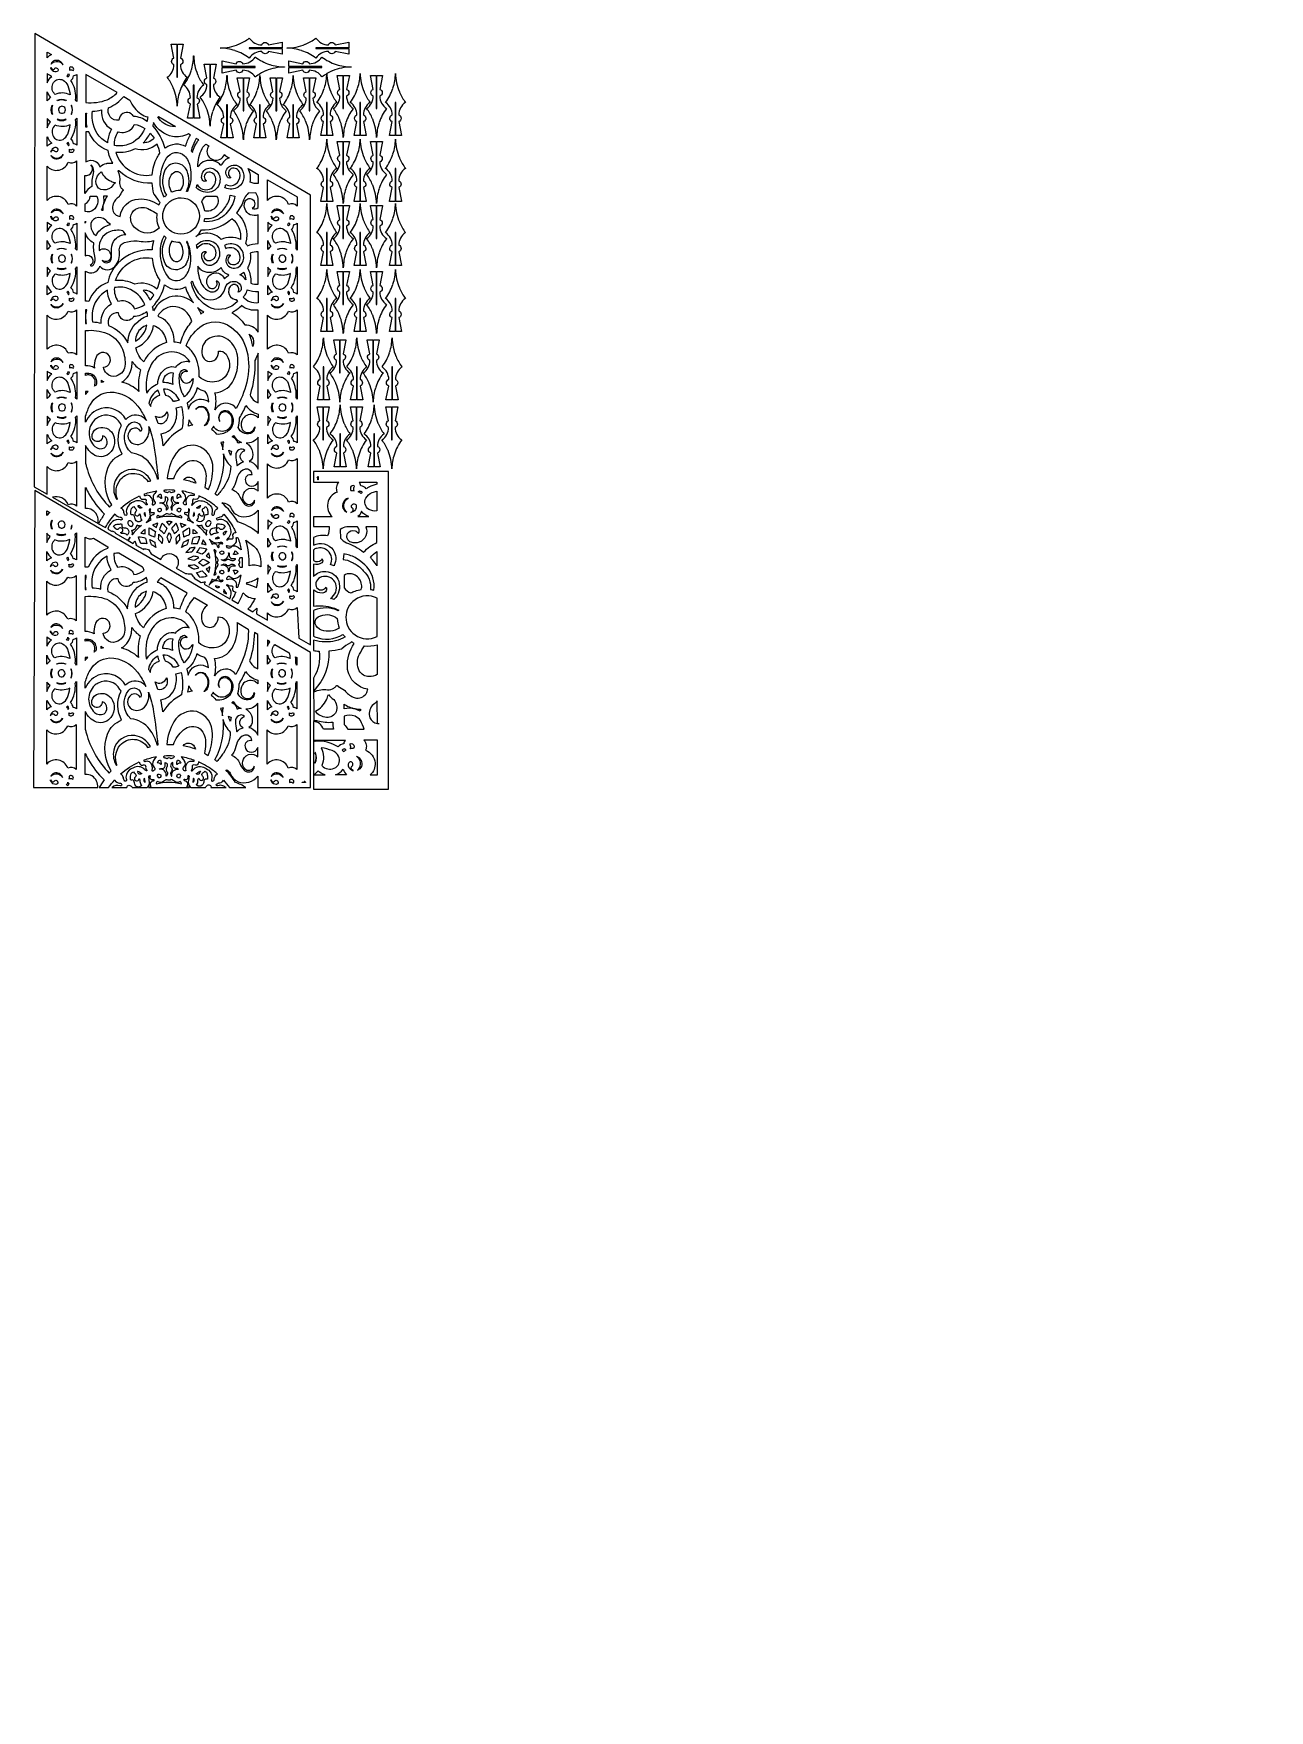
# Model space of a CAD drawing. Header units: millimetres. Extents: x 0 to 3267, y -2436 to 1998.
import ezdxf

# ---------------------------------------------------------------- set-up
doc = ezdxf.new("R2010")
doc.units = ezdxf.units.MM
doc.layers.get('0').update_dxf_attribs({"color": 70})

msp = doc.modelspace()

# ---------------------------------------------------------------- linework, layer by layer
for points in [[(146.3, 781, 0.068624), (187.3, 727.8, 0.030799), (172.1, 702.1), (190, 691.9, -0.057411), (215.5, 727.9, 0.278786), (228.6, 719.4), (228.7, 719.4, -0.362857), (234.4, 714.8, -0.499623), (229.9, 712.1, 0.020055), (229.8, 712.2, 0.267297), (208.5, 707.7, 0.158528), (196.5, 688.1), (208.2, 681.5, -0.036674), (208, 683.1, 0.033774), (214.8, 679.7, -0.123597), (216, 677), (248.3, 658.5, 0.006827), (248.7, 658.9, 0.026668), (255.3, 666.2, 0.020611), (250.4, 657.3), (263.4, 649.9, -0.018868), (267.7, 656.9, 0.019901), (271.9, 645.9, 0.002314), (270.6, 645.8), (291.3, 633.9, -0.007847), (289.9, 636.1, -0.042736), (304, 634.2, 0.036146), (311.2, 622.5), (336.8, 607.9, -0.174887), (347.2, 620.2, -0.57735), (382.7, 599.7, -0.172737), (377.4, 584.7), (401.6, 570.9, 0.035853), (416.5, 569.2, -0.042873), (425.3, 557.7, -0.002571), (424.5, 557.8), (443.4, 547, 0.020738), (454.9, 548.8, -0.016782), (451.4, 542.4), (518.9, 503.8, 0.116585), (522.6, 520.5), (522.6, 520.5, 0.040738), (522.5, 520.9, 0.18911), (512.2, 537.6, 0.056188), (511.8, 537.9, -0.59076), (511.5, 541, -0.115398), (515.3, 539, 0.145999), (516.6, 538.5, 0.042699), (524.2, 538.1, -0.375003), (526.7, 534.6, 0.112272), (526, 527.1, 0.122449), (526.4, 526, 0.237049), (535, 521.5, -0.030647), (524.2, 500.7), (540.5, 491.5, 0.036543), (554.1, 519, 0.210488), (585.5, 504.2, -0.055108), (571.6, 481.5, -0.022966), (566.5, 476.6), (579.8, 469), (590, 478.7), (589.3, 463.6), (618.8, 446.7), (618.8, 466.6, 0.245573), (645.5, 455.9, 0.282449), (674.1, 477.2, 0.310382), (696.6, 481), (701.4, 399.5), (732, 382), (732, 1570.7), (3.2, 1998.3), (2, 799.4), (36.1, 779.9), (36.1, 853.1, 0.245573), (62.8, 842.5, 0.282449), (91.4, 863.7, 0.310382), (113.9, 867.5), (113.9, 748.1, 0.306898), (91.5, 752.2, 0.406058), (49.9, 771.9), (170.5, 703, 0.161563), (167.5, 724.7, 0.321457), (137.6, 742.2), (137.6, 797.6, 0.018195), (146.3, 781.1)], [(47.6, 1942.6, 0.107867), (36.1, 1934.4), (36.1, 1949.2)], [(45.5, 1908.8, 0.169709), (49.7, 1903.8, 0.394398), (55.3, 1905.1, 0.000225), (55.3, 1905.1, -1.59835), (60.1, 1896.6, 0.009469), (60, 1896.6, -0.32586), (47.2, 1904.1, 0.016813), (47.1, 1904.2, -0.075408)], [(46.4, 1917.6, -0.072653), (48.2, 1919.8, -0.001702), (48.2, 1919.8, -0.462228), (77.9, 1915.2, 0.40568), (55.1, 1926.6, 0.202051)], [(94.7, 1901.3, -0.320271), (103.3, 1901, -0.004628), (103.4, 1901, 0.385879), (105.5, 1901.2, 0.469381), (102.6, 1909.3, -0.001752), (102.6, 1909.3, 0.232572), (95.3, 1908.6, -0.04732)], [(36.4, 1868.2, -0.157722), (48.5, 1885.1, -0.132017), (36.4, 1892.9)], [(54.2, 1840.5, -0.327772), (52.8, 1868.5, 0.001268), (52.8, 1868.5, -0.389955), (77.9, 1875, -0.169114), (90.4, 1860.8, -0.071935), (96.5, 1836.2, 0.212255), (56.9, 1837.5, -0.025664), (54.3, 1840.5, 0.005122)], [(92, 1892.2, 0.124616), (94.2, 1889.3, -0.18109), (91.7, 1883.3, 0.025283), (88.4, 1885.8, 0.047702)], [(114.2, 1890.4), (114.2, 1818.7, 0.0299), (111.3, 1822.7, 0.144664), (102.5, 1868.3, 0.003754), (102.4, 1868.4, 0.033936), (98.8, 1874.2, 0.23668), (105.4, 1886.6, 0.143941)], [(220.9, 1842.1), (137.9, 1890.2), (137.9, 1815.9, 0.119625), (194.8, 1823.4, 0.105845)], [(36.4, 1844.5, 0.10604), (44.9, 1828.9, 0.077084), (36.4, 1820.6)], [(62.9, 1820.6), (62.3, 1821.7, -0.213387), (86.3, 1821.8), (85.6, 1820.7, 0.210982)], [(258.1, 1786.2, 0.487412), (227, 1775.8, 0.067288), (225.4, 1769.3, -0.295252), (202.7, 1778.2), (202.7, 1778.2, -0.226827), (198.1, 1802.2, 0.129416), (238.5, 1831.9), (254.8, 1822.4, 0.152544), (284, 1785.8, 0.09263), (301.9, 1777.6, -0.02833), (300.2, 1766, 0.146407), (264.7, 1779, 0.109788), (258.1, 1786.1)], [(50.4, 1785.2), (49.3, 1784.6, -0.213387), (49.2, 1808.6), (50.3, 1807.9, 0.210982)], [(66, 1796.7, 1.753835), (79.8, 1804.7, -0.005242), (79.8, 1804.8, 0.584154), (66, 1796.7, -0.005242)], [(114.2, 1774.8), (114.2, 1703.1, 0.143941), (105.4, 1706.8, 0.240026), (98.6, 1719.4, 0.169709), (111.3, 1770.7, 0.029874)], [(99.3, 1785.2), (100.4, 1784.6, 0.213387), (100.4, 1808.6), (99.3, 1807.9, -0.210982)], [(137.9, 1787.6, 0.004265), (140.2, 1787.5, 0.09327), (140.9, 1750.7, -0.040252), (137.9, 1750.8)], [(179.5, 1796.3, 0.29831), (206.1, 1745.3, 0.092799), (196.3, 1717.5, 0), (196.3, 1717.5, 0), (196.3, 1717.5, 0), (196.3, 1717.5), (196.3, 1717.5), (196.3, 1717.5), (196.3, 1717.5), (196.3, 1717.5), (196.3, 1717.5), (196.3, 1717.5), (196.3, 1717.5), (196.3, 1717.5), (196.3, 1717.5, 0), (196.3, 1717.5, 0), (196.3, 1717.5, 0), (196.3, 1717.5, 0.025294), (195.5, 1709.2, -0.244348), (155.7, 1768.7, 0.003778), (155.7, 1768.8, -0.070881), (156, 1792.8, 0.041323)], [(374.9, 1752.8, -0.037183), (367.5, 1752.6, -0.248804), (328.5, 1777.9, 0.010232), (330.5, 1778.5)], [(36.4, 1748.9, -0.10692), (45, 1764.7, -0.074087), (36.4, 1773.6)], [(54.2, 1752.9, 0.327772), (52.8, 1724.9, -0.001268), (52.8, 1724.9, 0.389955), (77.9, 1718.5, 0.169114), (90.4, 1732.6, 0.071935), (96.5, 1757.2, -0.212255), (56.9, 1756, 0.025664), (54.3, 1752.9, -0.005122)], [(62.9, 1771.7), (62.3, 1770.6, 0.213387), (86.3, 1770.6), (85.6, 1771.7, -0.210982)], [(164.3, 1660.2, -0.169319), (175.6, 1645.8, -0.186377), (193.4, 1654.9, -0.269563), (195.1, 1655.9), (209.2, 1655.9, -0.089278), (196.9, 1688.6, -0.213144), (146.1, 1738.6, -0.059492), (137.9, 1738), (137.9, 1658.9, -0.289844), (164.2, 1660.2, -0.012247)], [(266.4, 1758.1, -0.116466), (294.1, 1747.1, -0.214872), (249.6, 1704.6, -0.135827), (213.9, 1702.5, -0.170616), (223.6, 1738.2, 0.270764), (259.3, 1746.6, 0.007454), (259.4, 1746.6, 0.116847)], [(290.2, 1709.5, 0.084729), (308, 1734.9, -0.043446), (318.5, 1721.2, -0.13138), (302.6, 1711.1, 0), (302.6, 1711.1), (302.6, 1711.1, 0), (302.6, 1711.1, -0.091525)], [(367.1, 1726.1, -0.232675), (317.4, 1763.3, -0.022974), (314.9, 1753.1, -0.134479), (346.7, 1694.9, -0.014453), (349.3, 1696.9, -0.28531), (401.8, 1700.5, -0.055841), (414.6, 1729.7), (409.2, 1732.9, -0.163801), (367.2, 1726.1)], [(36.4, 1725.3, 0.158442), (48.6, 1708.3, 0.130583), (36.4, 1700.5)], [(45.5, 1684.7, -0.169709), (49.7, 1689.6, -0.394398), (55.3, 1688.4, -0.000225), (55.3, 1688.4, 1.59835), (60.1, 1696.8, -0.009469), (60, 1696.8, 0.32586), (47.2, 1689.3, -0.016813), (47.1, 1689.2, 0.075408)], [(92, 1701.2, -0.124616), (94.2, 1704.1, 0.18109), (91.7, 1710.2, -0.025283), (88.4, 1707.6, -0.047702)], [(94.7, 1692.2, 0.320271), (103.3, 1692.4, 0.004628), (103.4, 1692.4, -0.385879), (105.5, 1692.3, -0.469381), (102.6, 1684.1, 0.001752), (102.6, 1684.1, -0.232572), (95.3, 1684.9, 0.04732)], [(333.9, 1681.8, 0.054675), (326.5, 1706.1, -0.264039), (268.2, 1693.3, -0.14773), (217.2, 1683.8, 0.37369), (313.9, 1624.4, -0.09809), (326.7, 1670.5, -0.001542), (326.7, 1670.5, -0.047973)], [(426.1, 1713.7, 0.04527), (416.6, 1688.3, -0.02163), (420, 1684.1, -0.10039), (436.6, 1717), (429.8, 1720.9, 0.024163), (426.1, 1713.7)], [(493, 1665.9, 0.15399), (504.5, 1677.6, 0.012057), (505.1, 1678.8, 0.031421), (508.7, 1675.2, 0.038719), (513.8, 1671.4), (513.9, 1671.3, 0.023278), (517, 1669.6, 0.191038), (495.9, 1649.3, 0.071641), (486.5, 1657.1), (486.5, 1657.1, 0.296635), (443.8, 1655.7, 0.020151), (443.7, 1655.6, 0.077038), (434.6, 1645.5, -0.131628), (445.6, 1694.2, -0.10067), (455.3, 1706.1), (463.3, 1701.5, 0.803209), (493, 1665.9)], [(91.4, 1657.8, 0.310382), (113.9, 1661.6), (113.9, 1542.2, 0.306898), (91.5, 1546.3, 0.562794), (36.1, 1557), (36.1, 1647.2, 0.245573), (62.8, 1636.6, 0.282449)], [(46.4, 1675.8, 0.072653), (48.2, 1673.7, 0.001702), (48.2, 1673.7, 0.462228), (77.9, 1678.2, -0.40568), (55.1, 1666.9, -0.202051)], [(135.5, 1575.4), (135.5, 1623.3, 0.719016), (151.8, 1651, -0.153265), (154.2, 1649.4, -0.185165), (157.5, 1627.8, 0.089691), (154.3, 1593.7, 0.143992)], [(404.5, 1581, 0.217058), (405.7, 1635.1, 0.69176), (346.3, 1634, 0.242094), (351.4, 1570.6, 0.031649), (345.8, 1565.7, -0.141774), (334.7, 1610.6, 0.003779), (334.7, 1610.7, -0.132356), (351.9, 1668.9, 0.004785), (351.9, 1668.9, -0.485158), (398.8, 1675.3, -0.141203), (414.1, 1644.6, 0.004366), (414.1, 1644.5, -0.125877), (411.4, 1593.2, 0), (411.4, 1593.2), (411.4, 1593.2, 0), (411.4, 1593.2, -0.034434), (406.4, 1580.4, 0.007016)], [(449.4, 1608.3, -0.277058), (444.3, 1617.3, 0.012713), (444.3, 1617.4, -0.182089), (450.6, 1635.7, -0.36783), (477.2, 1639.9, 0.005785), (477.3, 1639.8, -0.296853), (492.8, 1608.9, 0.015282), (492.8, 1608.8, -0.311381), (470.8, 1580.1, -0.283946), (430.1, 1590.8, 0.018982), (432.4, 1598.9, 0.35807), (465.3, 1586.8, 0.008805), (465.4, 1586.8, 0.346203), (481.7, 1614.6, 0.470684), (459.2, 1631.1, 0.045317), (458.9, 1631, 0.604523), (457.6, 1608.4, -0.253055)], [(508.4, 1599, 0.354886), (539.1, 1604.5, 0.253376), (544.9, 1629.9, 0.451638), (522.5, 1641.1, 0.029103), (522.3, 1641, 0.498747), (519.1, 1619.1, 0.007084), (519.1, 1619.1, 0.062982), (521.4, 1617.4, -0.019371), (520.9, 1617.1, -0.345913), (512.6, 1618.3, -0.412622), (516, 1645.5, 0.004761), (516.1, 1645.5, -0.386346), (547.2, 1643.7, -0.446851), (541.3, 1592.4, -0.2518), (506.6, 1590.3, 0.00939), (506.5, 1590.3, -0.005748), (505.6, 1590.7, 0.036242)], [(594, 1625.7), (594, 1601.3, -0.125877), (573, 1605.5, 0.172197), (567.2, 1641.3)], [(216.6, 1603.4, 0.096814), (205.1, 1591.5, -0.260405), (177.8, 1586.2, -0.327803), (165, 1607.5, 0.00496), (165, 1607.5, -0.21631), (178.8, 1632.7, 0.175088), (204.8, 1607.8, 0.049621)], [(230.8, 1591.1, 0.100397), (236.3, 1585.7, -0.754787), (235.1, 1582, 0.014683), (226.4, 1567.4, -0.102602), (225.9, 1566.8, 0.12157), (210.5, 1547.6, 0.350591), (218.3, 1518.4, 0.141572), (228.6, 1514.9, -0.357271), (277.8, 1560.7, -0.003501), (277.8, 1560.7, -0.165977), (331.4, 1545.3, -0.024418), (334.7, 1551.4, 0.007629), (332.7, 1553.5, -0.070618), (332.4, 1554, 0.066406), (318.8, 1573.4, -0.121522), (318.3, 1574.3, -0.049445), (313.7, 1602.5, -0.208621), (225.7, 1635.5), (222.7, 1635.5, -0.152633), (227, 1605.1, 0.171634), (230.8, 1591.2, -0.004706)], [(387.5, 1583.5, 0.097545), (365.8, 1579.1, -0.232435), (361.2, 1618.8, 0.003442), (361.2, 1618.8, -0.226304), (375.5, 1633.4, -0.389825), (393.5, 1620.9, 0.033803), (393.6, 1620.6, -0.263552)], [(696.6, 1566.2), (696.6, 1542.2, 0.306898), (674.2, 1546.3, 0.562794), (618.8, 1557), (618.8, 1611.3)], [(149.3, 1568.3), (167.5, 1568.3, -0.348479), (157.8, 1531.2, -0.231987), (136.3, 1527.3), (136.3, 1548.4, 0.300687)], [(195.1, 1568.3), (184.5, 1568.3, -0.175062), (178.9, 1531.8, -0.032863), (183.8, 1531, -0.164571)], [(390, 1564.1, -1.732051), (348.2, 1491.7, -0.57735)], [(455.9, 1568.3), (483.8, 1568.3, -0.206708), (487.9, 1553.8, 0.00062), (487.9, 1553.8, -0.329925), (463.7, 1528.7, -0.108884), (452.4, 1529.4, 0.091256), (444.6, 1553.1, -0.149984)], [(519.5, 1570.5), (532.4, 1568.6, -0.139264), (515.3, 1530.5, 0.025431), (515.2, 1530.3, -0.171315), (478.7, 1503.5, 0), (478.7, 1503.5), (478.7, 1503.5, 0), (478.7, 1503.5, -0.110542), (451.1, 1501.4, 0.027021), (452.5, 1509.2, 0.248531), (494.4, 1525, 0.112138), (514.1, 1551.4, 0.126038)], [(567.5, 1576, 0.096013), (557.3, 1562.8, -0.091296), (536.2, 1524.2, -0.297001), (560.5, 1443.5, -0.04542), (565.5, 1436.6, -0.126598), (593.4, 1442.8), (593.4, 1519, -0.424291), (559, 1533.9, -0.190487), (558.4, 1552.2, -0.457936), (578, 1560.4, -0.025592), (578.2, 1560.3, -0.548548), (578.2, 1535.8, 0.340839), (593.4, 1538.3), (593.4, 1562.3, 0.107769), (587.3, 1576.9)], [(45.5, 1515.2, 0.169709), (49.7, 1510.3, 0.394398), (55.3, 1511.5, 0.000225), (55.3, 1511.5, -1.59835), (60.1, 1503.1, 0.009469), (60, 1503.1, -0.32586), (47.2, 1510.5, 0.016813), (47.1, 1510.7, -0.075408)], [(46.4, 1524, -0.072653), (48.2, 1526.2, -0.001702), (48.2, 1526.2, -0.462228), (77.9, 1521.7, 0.40568), (55.1, 1533, 0.202051)], [(94.7, 1507.7, -0.320271), (103.3, 1507.5, -0.004628), (103.4, 1507.5, 0.385879), (105.5, 1507.6, 0.469381), (102.6, 1515.7, -0.001752), (102.6, 1515.8, 0.232572), (95.3, 1515, -0.04732)], [(203, 1493.2, -0.096814), (191.5, 1505.1, 0.260405), (164.1, 1510.4, 0.327803), (151.4, 1489.1, -0.00496), (151.4, 1489.1, 0.21631), (165.2, 1463.9, -0.175088), (191.1, 1488.8, -0.049621)], [(325.9, 1522.1, 0.138536), (332, 1483.5, -0.402937), (270.1, 1482.9, 0.018013), (270, 1483, -0.230932), (256.6, 1511.9, -0.249123), (269.5, 1534, -0.248341), (306.9, 1533.3, 0.011255), (307, 1533.3, -0.037678)], [(429.3, 1461.3, 0.081364), (444, 1479.3, 0.199191), (518.1, 1503.6, 0.017914), (524.4, 1509.1, -0.259204), (546.8, 1453.3, 0.232695), (496.2, 1453.3, 0.095159), (480.2, 1465.4, 0.00278), (480.2, 1465.5), (480.2, 1465.5), (480.2, 1465.5), (480.2, 1465.5, 0), (480.2, 1465.5, 0.271639)], [(628.2, 1515.2, 0.169709), (632.4, 1510.3, 0.394398), (638, 1511.5, 0.000225), (638, 1511.5, -1.59835), (642.8, 1503.1, 0.009469), (642.7, 1503.1, -0.32586), (629.9, 1510.5, 0.016813), (629.8, 1510.7, -0.075408)], [(629.1, 1524, -0.072653), (630.9, 1526.2, -0.001702), (630.9, 1526.2, -0.462228), (660.6, 1521.7, 0.40568), (637.8, 1533, 0.202051)], [(677.4, 1507.7, -0.320271), (686, 1507.5, -0.004628), (686.1, 1507.5, 0.385879), (688.2, 1507.6, 0.469381), (685.3, 1515.7, -0.001752), (685.3, 1515.8, 0.232572), (678, 1515, -0.04732)], [(36.4, 1474.6, -0.157722), (48.5, 1491.5, -0.132017), (36.4, 1499.3)], [(54.2, 1447, -0.327772), (52.8, 1475, 0.001268), (52.8, 1475, -0.389955), (77.9, 1481.4, -0.169114), (90.4, 1467.3, -0.071935), (96.5, 1442.7, 0.212255), (56.9, 1443.9, -0.025664), (54.3, 1446.9, 0.005122)], [(92, 1498.7, 0.124616), (94.2, 1495.8, -0.18109), (91.7, 1489.7, 0.025283), (88.4, 1492.2, 0.047702)], [(114.2, 1496.8), (114.2, 1425.1, 0.0299), (111.3, 1429.2, 0.144664), (102.5, 1474.8, 0.003754), (102.4, 1474.8, 0.033936), (98.8, 1480.6, 0.23668), (105.4, 1493.1, 0.143941)], [(136.3, 1496.6), (136.3, 1501.6, 0.011157), (138.2, 1501.5, 0.026756)], [(136.3, 1471.7), (136.3, 1410.9, -0.919438), (149.9, 1384.7, 0.381474), (158.7, 1386.5, 0.186844), (162.3, 1409.7, -0.093567), (159.3, 1444.6, -0.208472)], [(236, 1477, 0.13523), (199.3, 1473.4, 0.306676), (173.5, 1430.3, -0.005877), (173.5, 1430.2, 0.005295), (173.7, 1424.9, -0.494401), (202.1, 1419, -0.411091), (197.9, 1397.3, -0.005013), (197.9, 1397.2, -0.341062), (181.8, 1398.5, 0.259635), (188.8, 1392.5, -0.004792), (188.8, 1392.5, 0.361914), (205.5, 1401, 0.038851), (206.2, 1422.3, -0.00124), (206.2, 1422.3, -0.119873), (211.4, 1448.5, -0.02414), (211.5, 1448.7, -0.21346), (235.9, 1466, -0.03778), (243.8, 1467.3, -0.057311)], [(619.1, 1474.6, -0.157722), (631.2, 1491.5, -0.132017), (619.1, 1499.3)], [(636.9, 1447, -0.327772), (635.5, 1475, 0.001268), (635.5, 1475, -0.389955), (660.6, 1481.4, -0.169114), (673.1, 1467.3, -0.071935), (679.2, 1442.7, 0.212255), (639.6, 1443.9, -0.025664), (637, 1446.9, 0.005122)], [(674.7, 1498.7, 0.124616), (676.9, 1495.8, -0.18109), (674.4, 1489.7, 0.025283), (671.1, 1492.2, 0.047702)], [(696.9, 1496.8), (696.9, 1425.1, 0.0299), (694, 1429.2, 0.144664), (685.2, 1474.8, 0.003754), (685.2, 1474.8, 0.033936), (681.5, 1480.6, 0.23668), (688.1, 1493.1, 0.143941)], [(36.4, 1451, 0.10604), (44.9, 1435.3, 0.077084), (36.4, 1427.1)], [(62.9, 1427.1), (62.3, 1428.2, -0.213387), (86.3, 1428.2), (85.6, 1427.2, 0.210982)], [(273.5, 1450.5, 0.131789), (317.1, 1451, 0.043284), (313.4, 1426.2, 0.212495), (222.7, 1390.7, 0.001491), (222.7, 1390.7, 0.148599), (196.5, 1340.1, 0.213141), (145.8, 1290.1, 0.059492), (137.6, 1290.7), (137.6, 1369.8, 0.507472), (175.2, 1382.5, 0.003083), (175.3, 1382.9, 0.440894), (214.9, 1382, 0.012219), (215, 1382.1, 0.214621), (226.9, 1422.1, 0.012596), (226.9, 1422.2, -0.375867), (240.6, 1445.3, -0.07568)], [(404.1, 1447.7, -0.217058), (405.4, 1393.6, -0.69176), (345.9, 1394.7, -0.242094), (351, 1458.1, -0.031649), (345.5, 1463.1, 0.141774), (334.4, 1418.1, -0.003779), (334.4, 1418.1, 0.132356), (351.6, 1359.8, -0.004785), (351.6, 1359.8, 0.485158), (398.5, 1353.4, 0.141203), (413.8, 1384.2, -0.004367), (413.8, 1384.2, 0.125877), (411.1, 1435.5, 0), (411.1, 1435.5), (411.1, 1435.5, 0), (411.1, 1435.5, 0.034434), (406.1, 1448.3, -0.007016)], [(387.1, 1445.3, -0.097545), (365.5, 1449.6, 0.232435), (360.9, 1410, -0.003442), (360.9, 1409.9, 0.226304), (375.2, 1395.3, 0.389825), (393.2, 1407.9, -0.033803), (393.2, 1408.1, 0.263552)], [(449, 1420.4, 0.277058), (443.9, 1411.5, -0.012713), (443.9, 1411.4, 0.182089), (450.3, 1393, 0.36783), (476.9, 1388.9, -0.005785), (476.9, 1388.9, 0.296853), (492.5, 1419.8, -0.015282), (492.5, 1419.9, 0.311381), (470.5, 1448.7, 0.283946), (429.7, 1437.9, -0.018982), (432.1, 1429.9, -0.35807), (465, 1441.9, -0.008805), (465, 1441.9, -0.346203), (481.4, 1414.2, -0.470684), (458.9, 1397.6, -0.045317), (458.5, 1397.7, -0.604523), (457.3, 1420.4, 0.253055)], [(508, 1429.8, -0.354886), (538.7, 1424.2, -0.253376), (544.5, 1398.9, -0.451638), (522.1, 1387.7, -0.029103), (521.9, 1387.8, -0.498747), (518.8, 1409.6, -0.007084), (518.8, 1409.7, -0.062982), (521.1, 1411.3, 0.019371), (520.6, 1411.7, 0.345913), (512.2, 1410.5, 0.412622), (515.7, 1383.2, -0.004761), (515.7, 1383.2, 0.386346), (546.9, 1385, 0.446851), (541, 1436.3, 0.2518), (506.2, 1438.5, -0.00939), (506.2, 1438.4, 0.005748), (505.2, 1438, -0.036242)], [(572.7, 1417.1, -0.185013), (565.5, 1379, -0.103657), (574.4, 1345.6, 0), (574.4, 1345.6, 0), (574.4, 1345.6), (574.4, 1345.6), (574.4, 1345.6), (574.4, 1345.6), (574.4, 1345.6), (574.4, 1345.6), (574.4, 1345.6), (574.4, 1345.6), (574.4, 1345.6), (574.4, 1345.6, 0), (574.4, 1345.6, 0), (574.4, 1345.6, 0), (574.4, 1345.6, -0.022458), (574.5, 1338, 0.096879), (593.7, 1335.2), (593.7, 1421.2, 0.125877)], [(619.1, 1451, 0.10604), (627.6, 1435.3, 0.077084), (619.1, 1427.1)], [(645.6, 1427.1), (645, 1428.2, -0.213387), (669, 1428.2), (668.3, 1427.2, 0.210982)], [(36.4, 1355.4, -0.10692), (45, 1371.1, -0.074087), (36.4, 1380.1)], [(50.4, 1391.7), (49.3, 1391.1, -0.213387), (49.2, 1415), (50.3, 1414.4, 0.210982)], [(62.9, 1378.2), (62.3, 1377.1, 0.213387), (86.3, 1377), (85.6, 1378.1, -0.210982)], [(66, 1403.2, 1.753835), (79.8, 1411.2, -0.005242), (79.8, 1411.2, 0.584154), (66, 1403.2, -0.005242)], [(114.2, 1381.2), (114.2, 1309.5, 0.143941), (105.4, 1313.3, 0.240026), (98.6, 1325.8, 0.169709), (111.3, 1377.2, 0.029874)], [(99.3, 1391.7), (100.4, 1391.1, 0.213387), (100.4, 1415), (99.3, 1414.4, -0.210982)], [(333.6, 1346.9, -0.054675), (326.1, 1322.7, 0.264039), (267.8, 1335.4, 0.14773), (216.9, 1344.9, -0.37369), (313.6, 1404.4, 0.09809), (326.3, 1358.2, 0.001542), (326.4, 1358.2, 0.047973)], [(516.6, 1359.2, -0.191038), (495.6, 1379.4, -0.071641), (486.2, 1371.7, -0.000429), (486.2, 1371.7), (486.2, 1371.7), (486.2, 1371.7), (486.2, 1371.7, 0), (486.2, 1371.7, -0.29669), (443.5, 1373, -0.020151), (443.3, 1373.1, -0.077038), (434.3, 1383.3, 0.131628), (445.2, 1334.6, 0.197907), (467.9, 1315.7, 0.467889), (490.9, 1331.8, -0.049319), (491, 1332.2, 0.467521), (483.1, 1343.9, -0.402522), (478.2, 1325.1, -0.359297), (463.7, 1326.4, -0.023968), (463.6, 1326.5, -0.819558), (492.7, 1362.9, -0.003436), (492.7, 1362.8, -0.166356), (504.7, 1349.9, -0.070271), (513.5, 1357.4, 0), (513.5, 1357.4), (513.5, 1357.4), (513.5, 1357.4), (513.5, 1357.4, 0), (513.5, 1357.4, -0.023381)], [(619.1, 1355.4, -0.10692), (627.7, 1371.1, -0.074087), (619.1, 1380.1)], [(633.1, 1391.7), (632, 1391.1, -0.213387), (631.9, 1415), (633, 1414.4, 0.210982)], [(645.6, 1378.2), (645, 1377.1, 0.213387), (669, 1377), (668.3, 1378.1, -0.210982)], [(648.7, 1403.2, 1.753835), (662.5, 1411.2, -0.005242), (662.5, 1411.2, 0.584154), (648.7, 1403.2, -0.005242)], [(696.9, 1381.2), (696.9, 1309.5, 0.143941), (688.1, 1313.3, 0.240026), (681.3, 1325.8, 0.169709), (694, 1377.2, 0.029874)], [(682, 1391.7), (683.1, 1391.1, 0.213387), (683.1, 1415), (682, 1414.4, -0.210982)], [(36.4, 1331.7, 0.158442), (48.6, 1314.8, 0.130583), (36.4, 1306.9)], [(54.2, 1359.4, 0.327772), (52.8, 1331.4, -0.001268), (52.8, 1331.4, 0.389955), (77.9, 1324.9, 0.169114), (90.4, 1339, 0.071935), (96.5, 1363.7, -0.212255), (56.9, 1362.4, 0.025664), (54.3, 1359.4, -0.005122)], [(422.4, 1286.4, 0.228198), (366.8, 1302.7, 0.005172), (366.8, 1302.7, 0.232675), (317, 1265.4, 0.022974), (314.6, 1275.6, 0.134479), (346.4, 1333.8, 0.014453), (349, 1331.9, 0.28531), (401.5, 1328.2, 0.066648), (417.5, 1293.7, 0.02275)], [(507.3, 1328, -0.451609), (539.4, 1340.4, -0.320591), (548.5, 1322, 0.021031), (548.5, 1321.8, -0.389988), (540.8, 1314.7, 0.480644), (534.2, 1334.2, 0.038961), (533.9, 1334.3, 0.43401), (515.8, 1321.2, 0.301824), (526, 1297.6, 0.003818), (526, 1297.6, 0.130366), (535.6, 1294.6, 0.014562), (539.1, 1289.7, -0.295626), (469.4, 1272.2, -0.189429), (425.8, 1315, 0.007078), (425.8, 1315.1, -0.04527), (416.3, 1340.4, 0.02163), (419.6, 1344.6, 0.111045), (438.8, 1308.7, 0.119875), (453.4, 1297.2, 0.007148), (453.4, 1297.1), (453.4, 1297.1), (453.4, 1297.1, 0.409729), (503.7, 1317, 0.076421)], [(560.8, 1346.8, 0.161303), (545.4, 1360.5, 0.071114), (555.9, 1367.4, -0.074895)], [(619.1, 1331.7, 0.158442), (631.3, 1314.8, 0.130583), (619.1, 1306.9)], [(636.9, 1359.4, 0.327772), (635.5, 1331.4, -0.001268), (635.5, 1331.4, 0.389955), (660.6, 1324.9, 0.169114), (673.1, 1339, 0.071935), (679.2, 1363.7, -0.212255), (639.6, 1362.4, 0.025664), (637, 1359.4, -0.005122)], [(45.5, 1291.1, -0.169709), (49.7, 1296.1, -0.394398), (55.3, 1294.8, -0.000225), (55.3, 1294.8, 1.59835), (60.1, 1303.3, -0.009469), (60, 1303.3, 0.32586), (47.2, 1295.8, -0.016813), (47.1, 1295.7, 0.075408)], [(92, 1307.6, -0.124616), (94.2, 1310.6, 0.18109), (91.7, 1316.6, -0.025283), (88.4, 1314.1, -0.047702)], [(94.7, 1298.6, 0.320271), (103.3, 1298.9, 0.004628), (103.4, 1298.9, -0.385879), (105.5, 1298.7, -0.469381), (102.6, 1290.6, 0.001752), (102.6, 1290.6, -0.232572), (95.3, 1291.3, 0.04732)], [(179.1, 1232.4, -0.29831), (205.8, 1283.4, -0.092799), (196, 1311.2, 0), (196, 1311.2, 0), (196, 1311.2, 0), (196, 1311.2), (196, 1311.2), (196, 1311.2), (196, 1311.2), (196, 1311.2), (196, 1311.2), (196, 1311.2), (196, 1311.2), (196, 1311.2), (196, 1311.2, 0), (196, 1311.2, 0), (196, 1311.2, 0), (196, 1311.2, -0.025294), (195.2, 1319.5, 0.244348), (155.3, 1260, -0.003778), (155.3, 1260, 0.070881), (155.7, 1235.9, -0.041323)], [(266.1, 1270.7, 0.116466), (293.8, 1281.6, 0.214872), (249.3, 1324.2, 0.135826), (213.6, 1326.3, 0.170616), (223.2, 1290.5, -0.270764), (259, 1282.2, -0.007454), (259.1, 1282.1, -0.116847)], [(289.9, 1319.2, -0.084729), (307.7, 1293.8, 0.043446), (318.2, 1307.5, 0.13138), (302.2, 1317.7, 0), (302.2, 1317.7), (302.2, 1317.7, 0), (302.2, 1317.7, 0.091525)], [(557.1, 1304.5, 0.096406), (563.8, 1316.7, 0), (563.8, 1316.7, 0), (563.8, 1316.7, 0), (563.8, 1316.7), (563.8, 1316.7), (563.8, 1316.7), (563.8, 1316.7), (563.8, 1316.7), (563.8, 1316.7), (563.8, 1316.7), (563.8, 1316.7), (563.8, 1316.7), (563.8, 1316.7, 0), (563.8, 1316.7, 0), (563.8, 1316.7, 0), (563.8, 1316.7, 0.029494), (564.9, 1321, 0.108917), (593.7, 1316.1), (593.7, 1286, -0.252961), (553.9, 1301.3, 0.032733), (557.1, 1304.5, 0.002569)], [(628.2, 1291.1, -0.169709), (632.4, 1296.1, -0.394398), (638, 1294.8, -0.000225), (638, 1294.8, 1.59835), (642.8, 1303.3, -0.009469), (642.7, 1303.3, 0.32586), (629.9, 1295.8, -0.016813), (629.8, 1295.7, 0.075408)], [(674.7, 1307.6, -0.124616), (676.9, 1310.6, 0.18109), (674.4, 1316.6, -0.025283), (671.1, 1314.1, -0.047702)], [(677.4, 1298.6, 0.320271), (686, 1298.9, 0.004628), (686.1, 1298.9, -0.385879), (688.2, 1298.7, -0.469381), (685.3, 1290.6, 0.001752), (685.3, 1290.6, -0.232572), (678, 1291.3, 0.04732)], [(91.4, 1264.3, 0.310382), (113.9, 1268.1), (113.9, 1148.7, 0.306898), (91.5, 1152.7, 0.562794), (36.1, 1163.4), (36.1, 1253.7, 0.245573), (62.8, 1243, 0.282449)], [(46.4, 1282.3, 0.072653), (48.2, 1280.1, 0.001702), (48.2, 1280.1, 0.462228), (77.9, 1284.7, -0.40568), (55.1, 1273.3, -0.202051)], [(137.6, 1231.1, -0.004265), (139.8, 1231.2, -0.09327), (140.5, 1268.1, 0.040252), (137.6, 1268)], [(299.9, 1262.8, -0.146407), (264.3, 1249.8, -0.109788), (257.8, 1242.6, -0.00655), (257.7, 1242.6), (257.7, 1242.6), (257.7, 1242.6), (257.7, 1242.6, 0), (257.7, 1242.6, -0.487429), (226.6, 1253, -0.067288), (225, 1259.4, 0.295252), (202.3, 1250.5, -0.001979), (202.3, 1250.5, 0.226827), (197.8, 1226.5, -0.181831), (249.1, 1180, -0.241542), (283.6, 1243, -0.09263), (301.6, 1251.1, 0.02833)], [(355.2, 1231.5, -0.174511), (370.8, 1183, -0.072125), (388.2, 1179.9, -0.038941), (396.2, 1201.8, 0), (396.2, 1201.8), (396.2, 1201.8), (396.2, 1201.8), (396.2, 1201.8, 0), (396.2, 1201.8, -0.072184), (418.5, 1236.4, 0.369613), (367.1, 1276.1, 0.248804), (328.2, 1250.8, -0.172822)], [(433.5, 1274, -0.048947), (440.5, 1261.6, 0), (440.5, 1261.6, 0), (440.5, 1261.6, 0), (440.5, 1261.6), (440.5, 1261.6), (440.5, 1261.6), (440.5, 1261.6), (440.5, 1261.6), (440.5, 1261.6), (440.5, 1261.6), (440.5, 1261.6), (440.5, 1261.6), (440.5, 1261.6, 0), (440.5, 1261.6, 0), (440.5, 1261.6, 0), (440.5, 1261.6, -0.016382), (442.3, 1257.1, -0.027529), (450, 1261.3, -0.053868)], [(549.7, 1278.7, -0.088455), (524.3, 1259.9, -0.131444), (558.2, 1227.7, -0.287299), (593.7, 1208.9), (593.7, 1267.2, -0.214833)], [(674.1, 1264.3, 0.310382), (696.6, 1268.1), (696.6, 1148.7, 0.306898), (674.2, 1152.7, 0.562794), (618.8, 1163.4), (618.8, 1253.7, 0.245573), (645.5, 1243, 0.282449)], [(629.1, 1282.3, 0.072653), (630.9, 1280.1, 0.001702), (630.9, 1280.1, 0.462228), (660.6, 1284.7, -0.40568), (637.8, 1273.3, -0.202051)], [(137.6, 1120), (137.6, 1212.8, -0.119625), (194.4, 1205.4, -0.177083), (232.6, 1169, -0.12155), (241.9, 1124.2, 0.013895), (241.9, 1124.1, -0.336986), (218.8, 1092.6, 0.000126), (218.8, 1092.6, -0.276974), (193.5, 1099.1, 0.000333), (193.5, 1099.1, -0.153205), (184.8, 1116, 0.323103), (201.7, 1128.2, 0.713005), (174.3, 1152.6, 0.008801), (174.3, 1152.5, 0.186539), (163.5, 1138.5, 0.128188), (161.3, 1113.8, 0.175022)], [(269.2, 1184.6, 0.210174), (299.9, 1226.8, 0.21708), (274.2, 1205.2, 0.094304)], [(270.5, 1167.5, 0.261107), (317.5, 1226.4, -0.207834), (346.1, 1199.6, 0.001898), (346.1, 1199.6, -0.066549), (351.6, 1181, 0.209368), (291.3, 1130.3, -0.157408)], [(479.4, 1003.2, 0.137766), (479.3, 1048.5, 0.241384), (525.7, 1076.4, 0.005192), (525.7, 1076.4, 0.159784), (539.9, 1140.3, 0.217938), (513.9, 1189, 0.3489), (458.9, 1188.3, 0.004184), (458.9, 1188.3, 0.280726), (445.7, 1148.7, 0.604821), (481.5, 1137.4, 0.006251), (481.5, 1137.5, 0.211321), (489.2, 1158.7, -0.275499), (508.8, 1150.1, 0.004729), (508.9, 1150.1, -0.412638), (499.4, 1084.4, -0.103016), (484.6, 1077.9, -0.234399), (437.9, 1090.2, 0.153399), (424, 1150.1, 0.001419), (424, 1150.1, 0.106872), (403.3, 1172.3, -0.136898), (439.2, 1221.7, -0.338236), (521.9, 1222.1, 0.005613), (522, 1222.1, -0.182572), (563.9, 1158.7, 0.003822), (563.9, 1158.7, -0.122379), (563.6, 1076.2, 0.001571), (563.6, 1076.2, -0.072228), (535.4, 1006.8, 0.431154), (490.5, 1014.6, 0.084762)], [(580, 1170.6, 0.042513), (570.3, 1203.6, -0.256025), (581.2, 1185, 0.016999), (581.2, 1184.8, -0.093625)], [(328.6, 1072, -0.275356), (352.8, 1114.2, -0.010016), (352.8, 1114.2, -0.206088), (376.5, 1115.8, -0.247397), (404.1, 1131.8, -0.002894), (404.1, 1131.8, -0.103614), (412.8, 1130.2, 0.23626), (372.4, 1156, -0.000644), (372.4, 1156, 0.248055), (319.5, 1135, -0.002977), (319.5, 1135, 0.067444), (308.9, 1119, -0.000209), (308.9, 1119, 0.160126), (299.4, 1046.9, -0.176752)], [(572.3, 1043, 0.20197), (593.7, 1021.4), (593.7, 1153.3, -0.048913), (584.6, 1133.4, -0.08944)], [(45.5, 1121.7, 0.169709), (49.7, 1116.7, 0.394398), (55.3, 1118, 0.000225), (55.3, 1118, -1.59835), (60.1, 1109.5, 0.009469), (60, 1109.5, -0.32586), (47.2, 1117, 0.016813), (47.1, 1117.1, -0.075408)], [(46.4, 1130.5, -0.072653), (48.2, 1132.7, -0.001702), (48.2, 1132.7, -0.462228), (77.9, 1128.1, 0.40568), (55.1, 1139.5, 0.202051)], [(94.7, 1114.2, -0.320271), (103.3, 1113.9, -0.004628), (103.4, 1113.9, 0.385879), (105.5, 1114.1, 0.469381), (102.6, 1122.2, -0.001752), (102.6, 1122.2, 0.232572), (95.3, 1121.5, -0.04732)], [(283, 1109.2, 0.102655), (278.4, 1051.8, 0.12118), (233.5, 1076.7, 0.223417), (259.6, 1116.1, 0.038615), (260.9, 1131.3, 0.114134)], [(393.1, 1047.6, -0.114358), (385.5, 1092, 0.018523), (385.5, 1092.2, -0.301515), (396.9, 1109.9, -0.491042), (406.1, 1103.9, 0.414767), (389.6, 1095.2, 0.769902), (414.9, 1077.9, 0.000616), (414.9, 1077.9, 0.075421), (422, 1086.2, -0.192165), (399.1, 1037.9, 0.033168)], [(628.2, 1121.7, 0.169709), (632.4, 1116.7, 0.394398), (638, 1118, 0.000225), (638, 1118, -1.59835), (642.8, 1109.5, 0.009469), (642.7, 1109.5, -0.32586), (629.9, 1117, 0.016813), (629.8, 1117.1, -0.075408)], [(629.1, 1130.5, -0.072653), (630.9, 1132.7, -0.001702), (630.9, 1132.7, -0.462228), (660.6, 1128.1, 0.40568), (637.8, 1139.5, 0.202051)], [(677.4, 1114.2, -0.320271), (686, 1113.9, -0.004628), (686.1, 1113.9, 0.385879), (688.2, 1114.1, 0.469381), (685.3, 1122.2, -0.001752), (685.3, 1122.2, 0.232572), (678, 1121.5, -0.04732)], [(36.4, 1081.1, -0.157722), (48.5, 1098, -0.132017), (36.4, 1105.8)], [(54.2, 1053.4, -0.327772), (52.8, 1081.4, 0.001268), (52.8, 1081.4, -0.389955), (77.9, 1087.9, -0.169114), (90.4, 1073.7, -0.071935), (96.5, 1049.1, 0.212255), (56.9, 1050.4, -0.025664), (54.3, 1053.4, 0.005122)], [(92, 1105.2, 0.124616), (94.2, 1102.2, -0.18109), (91.7, 1096.2, 0.025283), (88.4, 1098.7, 0.047702)], [(114.2, 1103.3), (114.2, 1031.6, 0.0299), (111.3, 1035.6, 0.144664), (102.5, 1081.3, 0.003754), (102.4, 1081.3, 0.033936), (98.8, 1087.1, 0.23668), (105.4, 1099.5, 0.143941)], [(160.9, 1065.7, 0.044175), (162.3, 1069.7, 0.433665), (148.7, 1095.3, 0.00758), (148.6, 1095.3, 0.160641), (137.6, 1094.3), (137.6, 1099.9, -0.396862), (165.2, 1083.5, 0.007585), (165.2, 1083.5, -0.131236), (165.9, 1068.8, 0.015159)], [(179.5, 1081.5, 0.039942), (185.6, 1077.1, 0.018115), (179.8, 1075.3, 0.032349)], [(368.2, 1069.9, 0.044609), (359.8, 1073.2, 0), (359.8, 1073.2, 0), (359.8, 1073.2, 0), (359.8, 1073.2), (359.8, 1073.2), (359.8, 1073.2), (359.8, 1073.2), (359.8, 1073.2), (359.8, 1073.2), (359.8, 1073.2), (359.8, 1073.2), (359.8, 1073.2), (359.8, 1073.2, 0), (359.8, 1073.2, 0), (359.8, 1073.2, 0), (359.8, 1073.2, 0.089938), (342.4, 1075.1, -0.145002), (349, 1093.9, -0.297381), (369.5, 1101, 0.116607)], [(619.1, 1081.1, -0.157722), (631.2, 1098, -0.132017), (619.1, 1105.8)], [(636.9, 1053.4, -0.327772), (635.5, 1081.4, 0.001268), (635.5, 1081.4, -0.389955), (660.6, 1087.9, -0.169114), (673.1, 1073.7, -0.071935), (679.2, 1049.1, 0.212255), (639.6, 1050.4, -0.025664), (637, 1053.4, 0.005122)], [(674.7, 1105.2, 0.124616), (676.9, 1102.2, -0.18109), (674.4, 1096.2, 0.025283), (671.1, 1098.7, 0.047702)], [(696.9, 1103.3), (696.9, 1031.6, 0.0299), (694, 1035.6, 0.144664), (685.2, 1081.3, 0.003754), (685.2, 1081.3, 0.033936), (681.5, 1087.1, 0.23668), (688.1, 1099.5, 0.143941)], [(36.4, 1057.4, 0.10604), (44.9, 1041.8, 0.077084), (36.4, 1033.5)], [(50.4, 998.1), (49.3, 997.5, -0.213387), (49.2, 1021.5), (50.3, 1020.9, 0.210982)], [(62.9, 1033.5), (62.3, 1034.6, -0.213387), (86.3, 1034.7), (85.6, 1033.6, 0.210982)], [(99.3, 998.1), (100.4, 997.5, 0.213387), (100.4, 1021.5), (99.3, 1020.9, -0.210982)], [(144.7, 1052.1, -0.074912), (137.6, 1051.5), (137.6, 1043.8, -0.028355)], [(144.7, 1052.1, -0.074912), (137.6, 1051.5), (137.6, 1043.8, -0.028355)], [(290.1, 983.1, 0.365466), (243.9, 978.1, 0.338404), (178.7, 1007, 0.015048), (178.6, 1007, 0.218951), (137.6, 970.5), (137.6, 986.8, -0.056329), (150.3, 1017.2, 0.005753), (150.4, 1017.2, -0.26385), (202.2, 1050.3, -0.238453), (275.7, 1012.7, 0.001755), (275.7, 1012.7, -0.039141), (294.2, 983.1, 0), (294.2, 983.1), (294.2, 983.1), (294.2, 983.1), (294.2, 983.1, 0), (294.2, 983.1, -0.010184), (298.4, 974.6, 0.036377), (294.5, 979.6, 0.011246), (294.4, 979.6, 0.05996)], [(310, 1011.7, -0.242178), (324.1, 1037.7, -0.000922), (324.1, 1037.7, -0.095627), (333.9, 1042, -0.05336), (329.8, 1055.5, 0.234656), (304.9, 1020.2, -0.011136)], [(370.1, 1025.6, 0.188498), (349.5, 1041.5, -0.049364), (344, 1059.1, -0.240981), (378.3, 1039.8, 0.00665), (378.3, 1039.7, -0.031196), (384.9, 1029, -0.075687), (372.8, 1025.8, 0), (372.8, 1025.8, 0), (372.8, 1025.8, 0), (372.8, 1025.8), (372.8, 1025.8), (372.8, 1025.8), (372.8, 1025.8), (372.8, 1025.8), (372.8, 1025.8), (372.8, 1025.8), (372.8, 1025.8), (372.8, 1025.8), (372.8, 1025.8, 0), (372.8, 1025.8, 0), (372.8, 1025.8, 0), (372.8, 1025.8, -0.016472)], [(409.8, 1004.9, -0.055659), (413.5, 1014, -0.395396), (455.7, 1029), (455.7, 1029), (455.7, 1029, -0.005739), (455.7, 1028.9, -0.065592), (463.2, 1024.2, 0.175303), (453.8, 1051.3, -0.080081), (432.8, 1061.2, -0.157283), (406.1, 1020.6, -0.03302)], [(619.1, 1057.4, 0.10604), (627.6, 1041.8, 0.077084), (619.1, 1033.5)], [(633.1, 998.1), (632, 997.5, -0.213387), (631.9, 1021.5), (633, 1020.9, 0.210982)], [(645.6, 1033.5), (645, 1034.6, -0.213387), (669, 1034.7), (668.3, 1033.6, 0.210982)], [(682, 998.1), (683.1, 997.5, 0.213387), (683.1, 1021.5), (682, 1020.9, -0.210982)], [(36.4, 961.9, -0.10692), (45, 977.6, -0.074087), (36.4, 986.5)], [(62.9, 984.6), (62.3, 983.6, 0.213387), (86.3, 983.5), (85.6, 984.6, -0.210982)], [(66, 1009.6, 1.753835), (79.8, 1017.6, -0.005242), (79.8, 1017.7, 0.584154), (66, 1009.6, -0.005242)], [(114.2, 987.7), (114.2, 916, 0.143941), (105.4, 919.7, 0.240026), (98.6, 932.3, 0.169709), (111.3, 983.6, 0.029874)], [(143.1, 899.8), (143.1, 899.8), (143.1, 899.8, 0), (143.1, 899.8, 0), (143.1, 899.8, -0.043492), (137.6, 909), (137.6, 862, 0.006057), (140.2, 852.3, -0.002827), (140.2, 852.3, 0.130029), (201.1, 746, -0.00978), (206.6, 752.2, -0.23937), (196.4, 848.7, -0.215291), (233.9, 886.3, -0.245165), (232.3, 962.2, 0.028052), (229.5, 967.3, -0.00719), (229.5, 967.4, 0.407232), (171.4, 983.7, -0.002528), (171.4, 983.7, 0.055063), (162.1, 977.3, 0.43301), (162.1, 906.2, 0), (162.1, 906.2), (162.1, 906.2, 0.000001), (162.1, 906.2, 0.32171), (187.5, 902.9, 0.264015), (194.9, 918.6, -0.017287), (194.9, 918.7, 0.348328), (182.2, 934.7, -0.242161), (176.6, 921.6, -0.016042), (176.5, 921.6, -0.57369), (155.1, 930.9, -0.331667), (167.3, 953.5, -0.352136), (205.8, 944.9, -0.006207), (205.8, 944.9, -0.399108), (199.4, 886.9, -0.005595), (199.3, 886.9, -0.33887), (157.4, 885.8, -0.090047), (143.1, 899.8, 0), (143.1, 899.8, 0), (143.1, 899.8), (143.1, 899.8), (143.1, 899.8), (143.1, 899.8, 0), (143.1, 899.8), (143.1, 899.8), (143.1, 899.8)], [(322.4, 986.8, 0.204363), (339.4, 984.8, 0.014349), (339.5, 984.8, 0.216598), (353.3, 998.1, -0.285047), (347, 971.3, 0.008125), (347, 971.3, -0.30338), (329.6, 967.3, 0.02325)], [(391.3, 1012.1, -0.11766), (392, 953, 0.131154), (343, 908, 0.024524), (337.2, 939.7, 0.285353), (375.2, 972.2, 0.138993), (377, 1008.7, 0.070323)], [(411.4, 976.8, 0.054965), (415.9, 968.2, 0.067113), (420.7, 962.9, 0.035952), (409.2, 960.1, 0.034452)], [(451.3, 961.9, 0.456281), (454.3, 1006.5, 0.021871), (454.2, 1006.6, 0.416399), (429, 1004.3, 0.001997), (429, 1004.2, 0.001335), (428.9, 1004.2, -0.07452), (433.1, 1009.1, -0.369526), (453.5, 1009, -0.300937), (461.5, 972.2, 0.012953), (461.5, 972.1, -0.178163), (453.1, 961.5, 0.006003)], [(521.9, 993, 0.703915), (489.9, 985.5, -0.050316), (489.8, 985.1, 0.276206), (492.6, 972.6, -0.355113), (496.3, 994.8, -0.010128), (496.3, 994.9, -0.406656), (518.6, 992.9, -0.218358), (524.5, 975.3, -0.321525), (507.8, 947.9, -0.014478), (507.7, 947.8, -0.366444), (475.8, 959.7, -0.051658), (470.7, 951.9, -0.065365), (483, 939.7, 0.245771), (520.4, 953.1, -0.002733), (520.4, 953.2, 0.373522), (522, 992.9, 0), (522, 992.9, -0.025239), (521.9, 993, -0.000023), (521.9, 993)], [(585.1, 988.7, 0.366654), (553.5, 979.7, 0.241339), (550.2, 954.9, 0.461614), (575.3, 944.9, 0.012762), (575.4, 945, 0.223189), (584.6, 958.6, -0.08463), (584.6, 954.8, 0.012858), (584.5, 954.7, -0.279866), (573.2, 940.5, -0.371297), (541, 956.4, 0.10317), (544.3, 981.4, 0.032074), (561.4, 1014.3, 0.159416), (593.7, 991.6), (593.7, 982, 0.102967), (585.2, 988.7, 0.009277), (585.1, 988.7, -0.000026), (585.1, 988.7)], [(619.1, 961.9, -0.10692), (627.7, 977.6, -0.074087), (619.1, 986.5)], [(645.6, 984.6), (645, 983.6, 0.213387), (669, 983.5), (668.3, 984.6, -0.210982)], [(648.7, 1009.6, 1.753835), (662.5, 1017.6, -0.005242), (662.5, 1017.7, 0.584154), (648.7, 1009.6, -0.005242)], [(696.9, 987.7), (696.9, 916, 0.143941), (688.1, 919.7, 0.240026), (681.3, 932.3, 0.169709), (694, 983.6, 0.029874)], [(36.4, 938.2, 0.158442), (48.6, 921.2, 0.130583), (36.4, 913.4)], [(54.2, 965.8, 0.327772), (52.8, 937.8, -0.001268), (52.8, 937.8, 0.389955), (77.9, 931.4, 0.169114), (90.4, 945.5, 0.071935), (96.5, 970.1, -0.212255), (56.9, 968.9, 0.025664), (54.3, 965.9, -0.005122)], [(304.8, 959.5, -0.057339), (318.2, 907.9, 0.003059), (318.3, 907.9, -0.013458), (329.4, 819.7, 0.001635), (328.1, 819.5, 0.105213), (307.6, 861.6, 0.203502), (258.5, 889.4, -0.404524), (253, 965.2, -0.202873), (266.7, 971.3, -0.348922), (285.5, 954.9, 0.009966), (285.6, 954.8, -0.245271), (283.3, 946.1, 0.408407), (260.4, 953.4, 0.018171), (260.3, 953.3, 0.571526), (260.7, 915.3, 0.35701), (294.1, 920.5, 0.246358)], [(549.6, 917.1, 0.09443), (539.8, 914.8, 0.004778), (539.7, 915.2, 0.317502), (525.3, 931.5, 0.023686), (529, 935.4, 0.188156)], [(619.1, 938.2, 0.158442), (631.3, 921.2, 0.130583), (619.1, 913.4)], [(636.9, 965.8, 0.327772), (635.5, 937.8, -0.001268), (635.5, 937.8, 0.389955), (660.6, 931.4, 0.169114), (673.1, 945.5, 0.071935), (679.2, 970.1, -0.212255), (639.6, 968.9, 0.025664), (637, 965.9, -0.005122)], [(45.5, 897.6, -0.169709), (49.7, 902.5, -0.394398), (55.3, 901.3, -0.000225), (55.3, 901.3, 1.59835), (60.1, 909.7, -0.009469), (60, 909.7, 0.32586), (47.2, 902.3, -0.016813), (47.1, 902.1, 0.075408)], [(46.4, 888.8, 0.072653), (48.2, 886.6, 0.001702), (48.2, 886.6, 0.462228), (77.9, 891.1, -0.40568), (55.1, 879.8, -0.202051)], [(92, 914.1, -0.124616), (94.2, 917, 0.18109), (91.7, 923.1, -0.025283), (88.4, 920.6, -0.047702)], [(94.7, 905.1, 0.320271), (103.3, 905.3, 0.004628), (103.4, 905.3, -0.385879), (105.5, 905.2, -0.469381), (102.6, 897, 0.001752), (102.6, 897, -0.232572), (95.3, 897.8, 0.04732)], [(353.3, 821.8, -0.022528), (371, 821.5, -0.145186), (397.5, 860, -0.361754), (441.2, 862.9, -0.043303), (441.6, 862.6, -0.001006), (441.6, 862.6, -0.216881), (455.7, 822.7, -0.028112), (452.9, 798.2, -0.010715), (462.7, 792.6, 0.096594), (474, 848.9, -0.009559), (474, 849, 0.339337), (432.4, 908.4, 0.323493), (372.2, 881.7), (372.2, 881.7, 0.1123)], [(502.2, 887.3, 0.152252), (521.2, 854.3, -0.141853), (502.9, 798.9, 0.004171), (502.9, 798.9, -0.042142), (485.4, 776.7, 0.008544), (480.1, 780.9, 0.084341), (500.3, 838.3, 0.068697)], [(500.8, 897.6, -0.044168), (501.1, 908.9, -0.094778), (503.2, 918.7, -0.037383), (495.4, 917.1, -0.043204)], [(523.4, 893.9, 0.037875), (521.5, 883.1, -0.103699), (516.6, 896.6, 0.144949)], [(554.9, 866, -0.028758), (553.1, 866.9, -0.029852), (552.9, 867, -0.59948), (556.9, 894.9, -0.009519), (557, 894.9, -0.033899), (558.7, 895.4, 0.378689), (542.7, 897.6, 0.247311), (534.5, 882.4, 0.015491), (537.5, 858.9, -0.002313), (537.5, 858.9, -0.011411), (538, 855, -0.149619)], [(593.7, 846.6), (593.7, 930.9, -0.250125), (561.9, 914.8, -0.074724), (568.6, 910.5, -0.003195), (568.7, 910.4, -0.228289), (579.3, 884.4, -0.304584), (570.4, 866.8, -0.035311), (575.1, 865.7, -0.034636), (575.3, 865.6, -0.176703)], [(628.2, 897.6, -0.169709), (632.4, 902.5, -0.394398), (638, 901.3, -0.000225), (638, 901.3, 1.59835), (642.8, 909.7, -0.009469), (642.7, 909.7, 0.32586), (629.9, 902.3, -0.016813), (629.8, 902.1, 0.075408)], [(629.1, 888.8, 0.072653), (630.9, 886.6, 0.001702), (630.9, 886.6, 0.462228), (660.6, 891.1, -0.40568), (637.8, 879.8, -0.202051)], [(674.7, 914.1, -0.124616), (676.9, 917, 0.18109), (674.4, 923.1, -0.025283), (671.1, 920.6, -0.047702)], [(677.4, 905.1, 0.320271), (686, 905.3, 0.004628), (686.1, 905.3, -0.385879), (688.2, 905.2, -0.469381), (685.3, 897, 0.001752), (685.3, 897, -0.232572), (678, 897.8, 0.04732)], [(221.6, 767.4, -0.277251), (230.2, 819.7, -0.000964), (230.2, 819.7, -0.513302), (302.2, 813.6, -0.010593), (310.1, 815.8, 0.240788), (268.7, 845.1, 0.389063), (213.2, 806.9, -0.00105), (213.2, 806.9, 0.20241), (220.2, 766.1, -0.00298)], [(593.7, 813.6, -0.05865), (589.2, 806.3, -0.0079), (589.2, 806.2, -0.673023), (561.1, 815.2, -0.603155), (578.3, 832, 0.25198), (568.5, 845.4, 0.161292), (559.6, 846.3, 0.26062), (539.4, 827.4, -0.025127), (531.8, 804.6, -0.009055), (531.8, 804.6, -0.079499), (524.4, 792.9, -0.217987), (546.2, 771.5, 0.077893), (557.3, 754.1, 0.447587), (581.3, 754.5, 0.195062), (584.5, 764.5, -0.411871), (565.2, 752.6, -0.010021), (565.1, 752.7, -0.063466), (564.5, 752.9, -0.012201), (564.4, 753, -0.515054), (562.7, 791.5, -0.340802), (589.4, 792.1, -0.04538), (593.7, 788.5)], [(674.1, 870.7, 0.310382), (696.6, 874.5), (696.6, 755.1, 0.306898), (674.2, 759.2, 0.562794), (618.8, 769.9), (618.8, 860.1, 0.245573), (645.5, 849.5, 0.282449)], [(428.7, 809.2, 0.041138), (396.6, 818.3, -0.476377), (423.4, 819.8, 0.000363), (423.4, 819.8, -0.141192)], [(740.2, 181.7, -0.072907), (750.6, 181, 0.089691), (790.8, 177.3, 0.046887), (793.2, 158.5), (766.1, 158.4, 0.324551), (740.2, 179.1), (740.2, 0), (938.6, 0), (938.6, 840), (740.2, 840), (740.2, 812.1), (807.1, 812.1, 0.306898), (802.4, 785.6, 0.562794), (789.8, 720.5), (740.2, 720.5), (740.2, 694.7), (781.8, 694.7, -0.125877), (776.9, 670.1, 0.147961), (740.2, 665.9), (740.2, 645.4, -0.374302), (792.3, 632.8, -0.2518), (794.9, 591.9, 0.00939), (794.8, 591.8, -0.005748), (794.4, 590.7, 0.036242), (784.6, 594, 0.354886), (778.1, 630.1, 0.253376), (748.3, 637, 0.117186), (740.2, 632.7), (740.2, 604.8, 0.360124), (760.9, 606.6), (761, 606.7, 0.062982), (762.9, 609.3, -0.019371), (763.3, 608.7, -0.345913), (761.9, 598.9, -0.254877), (740.2, 595.5), (740.2, 562.7, -0.250108), (772.9, 575.7, 0.015282), (773, 575.7, -0.311381), (806.8, 549.8, -0.283946), (794.2, 501.8, 0.018982), (784.8, 504.6, 0.35807), (798.9, 543.3, 0.008805), (798.9, 543.4, 0.346203), (766.2, 562.6, 0.470684), (746.8, 536.1, 0.045317), (746.9, 535.7, 0.604523), (773.5, 534.2, -0.253055), (773.6, 524.5, -0.277058), (763.1, 518.6, 0.012713), (763, 518.6, -0.182089), (741.3, 526, -0.015075), (740.2, 527), (740.2, 484.5, -0.106423), (791.4, 479.9), (791.4, 479.9, -0.034433), (806.4, 474, 0.007016), (805.7, 471.7, 0.217058), (742.1, 473.2, 0.013178), (740.2, 472.4), (740.2, 404.5, 0.022304), (743.3, 403.2, 0.242094), (818, 409.2, 0.031649), (823.8, 402.7, -0.141774), (770.9, 389.6), (770.9, 389.6, -0.056416), (740.2, 393.8), (740.2, 367, 0.025176), (754.7, 365.1, -0.184311), (740.2, 294), (741.2, 182.5)], [(752.7, 818.5), (751.7, 818.5), (751.7, 825.2, -0.056628), (750.7, 824.5, -0.043758), (749.6, 823.9), (749.6, 824.9, 0.072762), (751.1, 825.9, 0.03479), (751.6, 826.5, 0.06006), (752, 827.1), (752.7, 827.1)], [(847.8, 789.4, -0.320271), (848, 799.6, -0.004628), (848, 799.6, 0.385879), (847.9, 802.1, 0.469381), (838.3, 798.7, -0.001752), (838.3, 798.7, 0.232572), (839.1, 790.1, -0.04732)], [(886.4, 798.6, 0.033936), (879.6, 794.3, 0.23668), (865, 802.1, 0.143941), (860.6, 812.4), (907.3, 812.4), (907.3, 806.5, 0.057851), (886.5, 798.6)], [(145.3, 77.8, 0.068624), (186.3, 24.6, 0.024543), (173.9, 4.3), (198.5, 4.3, -0.033653), (214.5, 24.7, 0.278786), (227.6, 16.2), (227.7, 16.2, -0.362857), (233.4, 11.5, -0.499623), (228.9, 8.9, 0.020055), (228.8, 8.9, 0.267297), (207.5, 4.5, 0.002571), (207.2, 4.3), (246.9, 4.3, -0.214865), (248.4, 9, -0.159664), (251.8, 10.7, -0.214686), (259.7, 6.3, -0.069936), (260.8, 4.3), (300.6, 4.3, 0.11519), (306.8, 16, 0.092326), (306.9, 16.9), (305, 33.6, -0.341675), (307.7, 36, -0.530482), (308.2, 33.4, 0.148972), (307.5, 32.1), (307.5, 32.1, 0.511705), (313.5, 25.5, 0.031576), (313.8, 25.5, -0.063604), (317.9, 26, -0.451926), (316.5, 21.6, 0.181121), (309.1, 17.5, 0.116279), (308.6, 16.5), (308.6, 16.4, 0.20545), (310.1, 7.2, 0.014205), (303.8, 4.3), (412.3, 4.3, 0.015136), (405.5, 7.4, 0.018471), (406.2, 8.6, 0.532285), (402.2, 20.9, 0.028841), (401.9, 21, -0.320481), (398, 24.9, -0.601396), (400, 26.3, 0.637136), (408.6, 31.9, 0.031323), (408.6, 32.2, -0.134074), (408.6, 36.1, -0.550979), (411.1, 33.9, 0.019506), (411.1, 33.8, -0.037167), (409.9, 24.1, 0.273318), (414.2, 5.9), (414.2, 5.8, 0.006062), (415.8, 4.3), (454.8, 4.3, -0.170292), (460.1, 10.5, 0.015368), (460.2, 10.6, -0.344239), (467.6, 10.1, -0.164359), (469.3, 6.7, -0.056644), (468.8, 4.3), (508.9, 4.3, 0.083179), (500.3, 9.1, 0.206506), (487, 8.8), (487, 8.8, -0.798726), (483.3, 13.4, -0.104289), (492.6, 17.1), (492.6, 17.1, 0.240644), (501.9, 24.4, -0.03352), (517.6, 4.3), (561.1, 4.3, 0.064272), (533.8, 18.2, 0.043854), (508.7, 50.9, -0.117026), (512.8, 50, -0.160758), (521.3, 39.4, 0.010576), (521.4, 39.3, 0.187871), (539.8, 20.4), (539.9, 20.4, 0.02556), (541, 20, 0.321294), (592.7, 34.8), (592.7, 4.3), (732, 4.3), (732, 362), (3.2, 789.6), (0, 4.3), (170, 4.3, 0.128539), (166.5, 21.5, 0.321457), (136.6, 39), (136.6, 94.4, 0.018196), (145.3, 77.9)], [(231.1, 743.6, -0.077712), (280.5, 775.5, 0.272916), (285.6, 766.9, 0.200398), (287.5, 766.7, -0.126073), (295.8, 767.1, -0.31414), (297.5, 763.1, 0.256102), (300.2, 753.2, -0.682133), (299.5, 751.7, -0.173835), (294, 756.1, 0.071782), (293.5, 756.6, 0.30924), (265.2, 760.2, 0.23097), (246.4, 741.9, 0.206899), (246.7, 728.7, 0.007632), (246.7, 728.6, -0.798796), (242.1, 724.9, -0.104602), (238.4, 734.2, 0.007178), (238.4, 734.3, 0.240733)], [(325.6, 789.3, 0.003179), (318.4, 779.6, 0.009137), (318.3, 779.5, 0.359751), (320.1, 760.9, -0.542986), (318.1, 752, 0.0003), (318.1, 752, 0.10273), (317.2, 751.4, 0.000106), (317.2, 751.4, -0.689472), (314.2, 752.9, 0.35696), (307.3, 775.4, 0.018009), (307.2, 775.5, 0.246591), (294.8, 775.9, -0.38702), (293.5, 777, 0.015212), (293.5, 777.2, -0.100297), (293.6, 780.8, -0.04275)], [(336.3, 780.3, -0.091014), (338.3, 769.6, -0.736239), (336.7, 769.2, 0.033484), (336.5, 769.5, 0.283231), (327.9, 772.6, -0.228325), (328, 772.8, 0.026334), (328.1, 773, -0.139464), (334.5, 780.5, -0.190067)], [(351.4, 737.5, 0.544442), (333.4, 756.2, -0.056388), (334.7, 757.6, -0.047134), (340.5, 757.7, 0.024752), (340.7, 757.7, 0.461272), (348.9, 768.1, 0.00203), (348.9, 768.1, -0.10036), (348.9, 774.1, -0.351869), (354.4, 768, 0.026933), (354.5, 767.8, -0.207409), (352.6, 760.3, 0.028018), (352.5, 760.2, 0.342422), (353.8, 748.9, -0.297973), (354, 741, 0.005212), (354, 741, 0.058241), (352.4, 737.5, 0.018991)], [(358.6, 786, 0.172528), (353.9, 783.5, 0.009127), (346.8, 786.3, -0.344233), (346.1, 791.8, -0.032984), (372, 791.8, -0.572349), (368.7, 785.2, 0.025573), (368.5, 785.2, 0.069297), (364.2, 783.8, 0.230036), (358.9, 786.1, 0.026269)], [(365.6, 772.4, 0.171937), (364.7, 770.4, -0.102818), (364.4, 769.6, 0.32266), (365.3, 760.5, -0.381534), (365.4, 750.4, -0.003614), (365.4, 750.4, 0.170497), (363, 744.7, 0.030056), (365.3, 737.5, -0.025214), (366.7, 737.5, -0.531523), (384.2, 756.3, 0.122421), (381.1, 757.9, -0.500939), (369.1, 767.7, -0.019855), (369.1, 767.9, 0.063046), (369.1, 773.6, 0.041175)], [(381.6, 780.1, -0.393266), (385.4, 779.1, 0.089992), (385.9, 778.6, -0.16382), (390.1, 772.7, -0.109294), (388.5, 772.5, 0.072994), (387.9, 772.5, 0.157714), (380.8, 768.8, -0.41618), (379.8, 769.8, 0.019237), (379.7, 769.9, -0.157137)], [(424.7, 780.7, -0.232352), (424.4, 776.5, -0.09406), (419.7, 776.9, 0.036046), (419.4, 776.9, 0.375254), (403.7, 766.3, 0.149509), (403.8, 753.1, -0.138981), (403.5, 752.1, -0.813541), (397.8, 760.9, 0.394034), (399.6, 779.7, 0.010569), (399.6, 779.7, -0.020942), (392.1, 789.4, -0.043067)], [(478.1, 750.9), (478.1, 750.9, 0), (478.1, 750.9), (478.1, 750.9), (478.1, 750.9), (478.1, 750.9, 0), (478.1, 750.9, 0.061796), (437.2, 775.7, -0.236564), (432.7, 767.1, -0.122735), (431.6, 766.6, -0.112279), (424.1, 767.3, 0.375043), (420.6, 764.8, -0.0427), (420.3, 757.3, -0.145994), (419.7, 755.9, 0.115455), (417.7, 752.2, 0.592127), (420.9, 752.5, -0.056618), (421.1, 752.8, -0.190135), (437.9, 763.2, -0.039745), (438.2, 763.2, -0.223725), (467.1, 750.2, -0.267314), (471.5, 729, -0.016671), (471.5, 728.8, 0.490804), (474.1, 724.3, 0.361951), (478.7, 730, -0.01127), (478.7, 730.1, -0.278997), (487.3, 743.3, 0.015436), (478.1, 750.9, 0), (478.1, 750.9), (478.1, 750.9)], [(540.9, 723.6, 0.02556), (542, 723.2, 0.321294), (593.7, 738), (593.7, 675.8, 0.009471), (590.8, 679.8), (590.8, 679.8, 0.10581), (540, 706.7, 0.079272), (497.4, 757.7, -0.114516), (513.8, 753.2, -0.160758), (522.3, 742.6, 0.010576), (522.4, 742.5, 0.187871), (540.8, 723.6)], [(828.5, 732.5, -0.072653), (826, 734.7, -0.001702), (826, 734.7, -0.462228), (831.3, 769.6, 0.40568), (818, 742.8, 0.202051)], [(838.9, 731.5, 0.169709), (844.7, 736.5, 0.394398), (843.3, 743, 0.000225), (843.3, 743, -1.59835), (853.2, 748.7, 0.009469), (853.2, 748.6, -0.32586), (844.4, 733.5, 0.016813), (844.3, 733.4, -0.075408)], [(858.4, 786.2, 0.124616), (861.8, 788.8, -0.18109), (868.9, 785.9, 0.025283), (866, 782, 0.047702)], [(886.3, 740.1, -0.389955), (878.7, 769.7, -0.169114), (895.3, 784.4, -0.030435), (907.3, 788.4), (907.5, 736.1, -0.201054), (886.3, 740.1)], [(43, 731.5, 0.069895), (35.4, 723.8), (35.4, 735.9)], [(49.4, 688.5), (48.3, 687.8, -0.213387), (48.2, 711.8), (49.3, 711.2, 0.210982)], [(250.4, 708.2, 0.343656), (249.9, 700.8, -0.015307), (250, 700.7, 0.098879), (253.2, 697.1, -0.04685), (253.5, 696.9, 0), (253.5, 696.9), (253.5, 696.9), (253.5, 696.9, 0), (253.5, 696.9, 0.504702), (262.9, 697.9, 0.243138), (261.7, 705.5, 0), (261.7, 705.5), (261.7, 705.5, 0), (261.7, 705.5, 0.214687), (253.8, 710, 0.159664)], [(271.2, 709.5, -0.145714), (267.1, 720.8, 0.021127), (267.1, 721, 0.454168), (260.3, 725.5, -0.479112), (257, 728.3, 0.006961), (257, 728.3, -0.072829), (259, 742.5, -0.090045), (265, 747.5, 0.196939), (269.2, 742.7, -0.290106), (271.6, 735.1, 0.035216), (268.2, 731, 0.119668), (267.8, 729.9, 0.998714), (279.7, 728.2, -0.50893), (280.9, 728.1, 0.009828), (280.9, 728, -0.140201), (282.4, 722, 0.001837), (282.4, 722, 0.220422), (286.9, 711.3, -0.038692), (281.5, 707.6, -0.257389)], [(276, 750.7, -0.212604), (281.4, 748.1, 0.03878), (281.6, 747.9, 0.080057), (287.2, 744.4, -0.594869), (276.5, 748.8, 0.011307), (276.4, 748.9, 0.054074)], [(295.7, 720.8, 0.17247), (295.3, 727.8, -0.022465), (295.2, 728, -0.063495), (294.5, 732.1, 0.342331), (292.3, 727.6, 0.070739)], [(297.6, 705.6, -0.030823), (311.1, 712.4, -0.20545), (309.6, 721.7, -0.000149), (309.6, 721.7, -0.116279), (310.1, 722.7, -0.181121), (317.5, 726.8, 0.451926), (318.9, 731.2, 0.063604), (314.8, 730.7, -0.031576), (314.5, 730.7, -0.511705), (308.5, 737.3, -0.000072), (308.5, 737.3, -0.148972), (309.2, 738.6, 0.530482), (308.7, 741.2, 0.341675), (306, 738.8), (307.9, 722.1, -0.092326), (307.8, 721.2, -0.164292)], [(363.9, 728.8, -0.400267), (354.5, 728.5, 0.226112), (347, 725.8, -0.388924), (328.6, 723.8, 0.30342), (325.5, 717.5, -0.138857), (392.4, 717.5, 0.266316), (389.3, 723.1, -0.021014), (389.1, 723.2, -0.007937), (388.9, 723.4, -0.308535), (374.4, 723.7, 0.061521), (364.7, 728.8, -0.006952), (364.6, 728.8, 0.167123)], [(330, 735.6, -0.311212), (329, 740.8), (330.6, 742.7, -0.695404), (337.6, 736.6), (335.9, 734.2, -0.219472), (331.3, 733.1, 0.015795), (330.3, 735.1, 0.075798)], [(386.7, 733, -1.285934), (386.5, 743.5, -0.464388), (388.6, 736.7, 0.005292), (388.6, 736.7, 0.034184)], [(422.5, 704.4, -0.02711), (415.2, 711, -0.003841), (415.2, 711.1, -0.273318), (410.9, 729.3, 0.037167), (412.1, 739, -0.019506), (412.1, 739.1, 0.550979), (409.6, 741.3, 0.134074), (409.6, 737.4, -0.031323), (409.6, 737.1, -0.637136), (401, 731.5, 0.601396), (399, 730.1, 0.320481), (402.9, 726.2, -0.028841), (403.2, 726.1, -0.532285), (407.2, 713.8, -0.018471), (406.5, 712.6, -0.036718)], [(423.4, 732.2, -0.058626), (421.9, 724.3, 0.121148), (422, 720.9, -0.062979), (424, 723.2, 0.321879), (424.8, 731.2, 0.117752)], [(442.4, 750.7, 0.033774), (439.1, 744, -0.390936), (430.6, 744.5, 0.034804), (440.5, 750.5, -0.044317)], [(447, 709.6, -0.393393), (432.9, 709.9, 0.001599), (432.8, 709.9, 0.007866), (431.3, 711.3, 0.26526), (435.7, 722.3, 0.020096), (435.6, 722.5, -0.304806), (438, 728.7, -0.251529), (438.3, 728.6, 1.654558), (447.7, 733.7, -0.434793), (448.6, 742.6, 0.251678), (453.5, 747.6, -0.11866), (459.1, 742.6, -0.088629), (460.5, 732.5, 0.093996), (460.6, 731.5, -0.17166), (460.7, 726.2, -0.132227), (456.1, 725.6, 0.103111), (455.3, 725.5, 0.392899), (450.8, 718, -0.214661), (447, 709.7, 0.003173)], [(467.6, 708.3, 0.344239), (460.2, 708.8, -0.015368), (460.1, 708.7, 0.196343), (454.5, 701.3, 0.14691), (455, 698.2), (457, 696, 0.32866), (464.7, 696.9, -0.028374), (464.9, 697.1, 0.214276), (469.3, 704.9, 0.164359)], [(529.5, 689.2), (529.5, 689.2, -0.016014), (534.9, 678.3, 0.27295), (526.3, 673.1, 0.000001), (526.3, 673.1), (526.3, 673.1, 0.000004), (526.3, 673.1, 0.200386), (526.1, 671.2, -0.126086), (526.4, 662.9, -0.315244), (522.4, 661.2, 0.253192), (512.4, 658.4, -0.635674), (511.1, 659.2, -0.174006), (515.4, 664.7, 0.071955), (516, 665.2, 0.309122), (519.5, 693.5, 0.231026), (501.3, 712.3, 0.206506), (488, 712.1, 0.00785), (488, 712, -0.798726), (484.3, 716.6, -0.104289), (493.6, 720.3, 0.007066), (493.6, 720.3, 0.240644), (502.9, 727.6, -0.061489), (529.5, 689.2, 0), (529.5, 689.2), (529.5, 689.2), (529.5, 689.2), (529.5, 689.2, 0), (529.5, 689.2, 0), (529.5, 689.2), (529.5, 689.2)], [(619.1, 687.6, -0.157722), (631.2, 704.4, -0.132017), (619.1, 712.2)], [(628.2, 728.1, 0.169709), (632.4, 723.2, 0.394398), (638, 724.4, 0.000225), (638, 724.4, -1.59835), (642.8, 716, 0.009469), (642.7, 716, -0.32586), (629.9, 723.4, 0.016813), (629.8, 723.6, -0.075408)], [(629.1, 736.9, -0.072653), (630.9, 739.1, -0.001702), (630.9, 739.1, -0.462228), (660.6, 734.6, 0.40568), (637.8, 745.9, 0.202051)], [(674.7, 711.6, 0.124616), (676.9, 708.7, -0.18109), (674.4, 702.6, 0.025283), (671.1, 705.1, 0.047702)], [(677.4, 720.6, -0.320271), (686, 720.4, -0.004628), (686.1, 720.4, 0.385879), (688.2, 720.5, 0.469381), (685.3, 728.7, -0.001752), (685.3, 728.7, 0.232572), (678, 727.9, -0.04732)], [(696.9, 709.7), (696.9, 638, 0.0299), (694, 642.1, 0.144664), (685.2, 687.7, 0.003754), (685.2, 687.7, 0.033936), (681.5, 693.5, 0.23668), (688.1, 706, 0.143941)], [(886.7, 720.8, -0.157722), (866.8, 735.1, -0.132017), (857.6, 720.8)], [(35.4, 652.2, -0.10692), (44, 667.9, -0.074087), (35.4, 676.8)], [(61.9, 675), (61.3, 673.9, 0.213387), (85.3, 673.8), (84.6, 674.9, -0.210982)], [(65, 699.9, 1.753835), (78.8, 708, -0.005242), (78.8, 708, 0.584154), (65, 700, -0.005242)], [(113.2, 678), (113.2, 606.3, 0.143941), (104.4, 610.1, 0.240026), (97.6, 622.6, 0.169709), (110.3, 674, 0.029874)], [(101.8, 697), (100.6, 697.6, -0.08484), (98.3, 688.5), (99.4, 687.8, 0.080813)], [(196.5, 641.4, 0.011761), (195.5, 636.9, 0.213141), (144.8, 586.9, 0.059492), (136.6, 587.5), (136.6, 666.6, 0.241807), (158.8, 663.5)], [(249.1, 687.7, -0.39341), (248.9, 673.5, 0.001597), (248.9, 673.5, 0.007869), (247.4, 672, 0.264948), (236.4, 676.3, 0.02026), (236.3, 676.3, -0.304748), (230.1, 678.7, -0.252296), (230.1, 679, 1.651702), (225, 688.4, -0.434258), (216.2, 689.3, 0.251698), (211.2, 694.2, -0.118711), (216.1, 699.7, -0.08864), (226.3, 701.2, 0.103081), (227.3, 701.3, -0.189136), (232.5, 701.4, -0.133575), (233.1, 696.8, 0.12112), (233.3, 695.6, 0.371366), (240.7, 691.5, -0.215067), (249.1, 687.7, 0.003339)], [(285.1, 697.3, 0.071042), (260.7, 672.6, 0.218407), (259.8, 684.8, 0.154025), (269.1, 689.6, 0.000659), (269.1, 689.6, 0.154229), (273.9, 698.9, 0.18677)], [(299.4, 649.1, 0.039807), (284, 649.8, -0.042283), (277.3, 667.6, -0.042055), (296.1, 664.2, 0.040966)], [(295, 675.3, -0.019696), (294.8, 686.9, 0.032306), (283.5, 677.5, -0.020633)], [(305.5, 691.3, -0.042248), (322, 681.7, 0.040282), (320, 666.3, 0.037247), (305.7, 672.3, -0.04167)], [(324.8, 692.4, -0.019644), (328.6, 703.5, 0.033246), (314.7, 698.4, -0.021466)], [(340.3, 649.9, 0.036714), (330.8, 659.7, -0.044799), (331.4, 674.1, -0.041868), (341.2, 663.4, 0.036929)], [(345.2, 675.6, 0.041733), (333.8, 686, -0.042059), (340.2, 703.9, -0.042377), (352.3, 689.2, 0.041192)], [(358.6, 707.7, 0.017321), (351.2, 707.5, -0.021681), (358.6, 698.4, -0.020973), (366, 707.5, 0.017062), (358.6, 707.7, -0.000224)], [(358.7, 651.9, 0.036391), (353.1, 665.5, -0.046667), (358.6, 678.9, -0.042422), (364.1, 665.5, 0.036303)], [(372, 675.5, -0.035794), (383.4, 685.9, 0.042138), (377, 703.9, 0.042428), (364.9, 689.2, -0.037617)], [(377.1, 647.6, -0.035912), (386.3, 659.5, 0.043302), (385.7, 674.1, 0.047078), (376, 663.4, -0.036702)], [(392.4, 692.4, 0.019752), (388.5, 703.6, -0.036457), (402.5, 698.5, 0.021584)], [(411.6, 691.3, -0.04187), (411.5, 672.3, 0.040568), (397.2, 666.4, 0.037739), (395.2, 681.7, -0.041376)], [(417.7, 649.1, -0.037331), (433.2, 649.8, 0.042477), (439.9, 667.6, 0.041577), (421.1, 664.2, -0.036401)], [(422.2, 675.3, 0.019836), (422.3, 687, -0.036505), (433.7, 677.5, 0.020921)], [(457.9, 672, 0.075321), (431.9, 698.1, 0.218286), (444.2, 698.9, 0.154021), (449, 689.6, 0.000751), (449, 689.6, 0.151392), (458, 684.9, 0.217015), (457, 674, 0.014645), (457, 673.9, 0.011507)], [(468.9, 687.5, -0.144764), (480.2, 691.6, 0.02091), (480.4, 691.6, 0.456385), (484.8, 698.4, -0.496242), (487.6, 701.7, 0.013628), (487.7, 701.7, -0.072826), (501.9, 699.7, -0.089694), (506.8, 693.8, 0.196927), (502.1, 689.5, -0.290241), (494.5, 687.1, 0.035218), (490.3, 690.5, 0.103675), (489.6, 690.8, 1.031814), (487.6, 679.1, -0.507982), (487.4, 677.8, 0.009672), (487.3, 677.8, -0.139902), (481.3, 676.4, 0.001743), (481.3, 676.4, 0.220355), (470.6, 671.8, -0.038694), (466.9, 677.2, -0.257359)], [(480.2, 663.1, 0.172242), (487.2, 663.4, -0.022339), (487.3, 663.5, -0.063491), (491.4, 664.2, 0.148139), (489.8, 666, 0.000007), (489.8, 666), (489.8, 666, 0.000007), (489.8, 666, 0.184767), (486.9, 666.4, 0.070603)], [(510.1, 682.7, -0.111421), (509.2, 679.6, 0.078368), (503.8, 671.4, -0.29291), (502.5, 678.2), (504.5, 680.9, -0.129457), (508.2, 682.3, 0.01119), (508.3, 682.3, 0.053993)], [(540.2, 665.1, -0.044074), (548.7, 633.1, 0.003166), (538.9, 640.3, 0.009113), (538.9, 640.4, 0.359699), (520.3, 638.6, -0.54211), (511.3, 640.6, -0.000003), (511.3, 640.6), (511.3, 640.6, 0.000018), (511.3, 640.6, 0.102824), (510.8, 641.5, 0.000103), (510.8, 641.5, -0.689824), (512.2, 644.5, 0.356948), (534.8, 651.4, 0.018019), (534.8, 651.5, 0.246588), (535.3, 664, -0.38696), (536.4, 665.2, 0.015224), (536.5, 665.3, -0.099786)], [(636.9, 659.9, -0.327772), (635.5, 687.9, 0.001268), (635.5, 687.9, -0.389955), (660.6, 694.3, -0.169114), (673.1, 680.2, -0.071935), (679.2, 655.6, 0.212255), (639.6, 656.8, -0.025664), (637, 659.8, 0.005122)], [(907.7, 652.3), (907.6, 694), (878.7, 694, -0.424291), (861.2, 653.6, -0.100341), (849.8, 651.2, -0.088456), (839.6, 652.9, -0.457936), (830, 675.9, -0.025592), (830.1, 676.2, -0.340943), (849.8, 683.2, -0.174896), (859, 676.2, 0.340839), (856, 694), (849.8, 694), (827.8, 694, 0.107769), (810.6, 686.9), (811.7, 663.6, 0.096013), (827.2, 651.5, -0.043104), (849.8, 641.9, -0.048003), (872.6, 626.7, -0.1211)], [(35.4, 628.5, 0.158442), (47.6, 611.5, 0.130583), (35.4, 603.7)], [(53.2, 656.2, 0.327772), (51.8, 628.2, -0.001268), (51.8, 628.1, 0.389955), (76.9, 621.7, 0.169114), (89.4, 635.8, 0.071935), (95.5, 660.4, -0.212255), (55.9, 659.2, 0.025664), (53.3, 656.2, -0.005122)], [(258.1, 578.9, -0.116847), (265.1, 567.5, 0.116466), (292.8, 578.4, 0.03368), (288.4, 587.5), (225.2, 624.5, 0.047584), (212.6, 623.1, 0.170616), (222.2, 587.3, -0.270764), (258, 579)], [(323.7, 639, 0.036226), (312, 646.4, -0.045315), (307.5, 660.3, -0.041664), (320.3, 653.6, 0.036653)], [(390.9, 639.4, 0.035287), (396.8, 653.5, -0.047277), (409.6, 660.3, -0.043444), (405.3, 646.5, 0.036549)], [(402.7, 625.8, -0.035792), (418.5, 627.7, 0.046545), (427.4, 639.2, 0.046962), (413, 637.2, -0.03665)], [(431.2, 625.9, 0.040496), (439.5, 638.9, -0.042543), (458.3, 635.7, -0.042292), (445.9, 621.2, 0.040683)], [(444.3, 648.9, -0.018242), (455.9, 647, 0.033983), (448.5, 659.9, -0.019944)], [(466.3, 610.9, 0.036368), (463.7, 625.5, -0.021695), (456.1, 616.6, -0.022354)], [(465, 661, -0.030674), (471.8, 647.6, -0.209088), (481, 649.2, -0.115794), (482, 648.6, -0.181156), (486.2, 641.2, 0.452325), (490.5, 639.8, 0.064542), (490.1, 643.9, -0.031878), (490, 644.2, -0.5121), (496.6, 650.2, -0.148564), (497.9, 649.5, -0.000457), (497.9, 649.5, 0.530816), (500.6, 650, 0.353494), (498, 652.8, 0.067409), (487.9, 651.3, -0.007011), (487.8, 651.3, -0.256894), (470.5, 655.7, -0.041417)], [(488.2, 594.8, -0.40032), (487.9, 604.2, 0.226093), (485.2, 611.7, -0.38209), (483, 629.8, 0.106009), (478.9, 633.2, 0.112648), (476.8, 633.4, -0.138397), (476.9, 566.4, 0.254968), (482.5, 569.5, -0.014702), (482.6, 569.6, -0.008879), (482.8, 569.9, -0.31259), (483.4, 584.9, 0.056307), (488.1, 594, -0.006951), (488.1, 594.1, 0.167053)], [(495, 628.7, -0.459154), (502, 628.2, -0.76505), (495.8, 621.2, 0.012291), (495.7, 621.2, -0.342958), (492.4, 627.3, 0.065565), (494.7, 628.5, 0.038808)], [(496.8, 607.3, 0.544406), (515.6, 625.4, -0.056408), (516.9, 624, -0.047495), (517.1, 618.2, 0.0249), (517.1, 618, 0.46133), (527.4, 609.8, 0.002028), (527.4, 609.8, -0.10038), (533.4, 609.8, -0.352066), (527.3, 604.3, 0.026943), (527.1, 604.3, -0.207257), (519.7, 606.1, 0.027961), (519.5, 606.2, 0.342296), (508.3, 604.9, -0.283658), (500.7, 604.5, 0.063611), (496.8, 606.3, 0.019003)], [(539.6, 622.4, -0.09103), (529, 620.4, -0.737187), (528.6, 622.1, 0.066982), (529, 622.4, 0.223418), (531.8, 630.7, -0.295042), (532.2, 630.8, 0.02636), (532.4, 630.7, -0.139438), (539.8, 624.2, -0.190072)], [(561.2, 658.2, -0.033451), (588.5, 636.8, 0.019905), (588.6, 636.6, -0.078798), (599, 614.9, -0.055108), (601.1, 588.3, 0.190056), (569.6, 590.5, 0.081512)], [(619.1, 663.9, 0.10604), (627.6, 648.2, 0.077084), (619.1, 640)], [(633.1, 604.6), (632, 604, -0.213387), (631.9, 627.9), (633, 627.3, 0.210982)], [(645.6, 640), (645, 641.1, -0.213387), (669, 641.2), (668.3, 640.1, 0.210982)], [(648.7, 616.1, 1.753835), (662.5, 624.1, -0.005242), (662.5, 624.1, 0.584154), (648.7, 616.1, -0.005242)], [(682, 604.6), (683.1, 604, 0.213387), (683.1, 627.9), (682, 627.3, -0.210982)], [(865.2, 602.1, 0.05196), (849.8, 612.6, 0.086678), (820.3, 622.3), (818.1, 607.1, -0.126038), (840.6, 600.8, -0.029345), (849.8, 596, -0.082521), (871.7, 577.5, -0.248531), (890.3, 528.2, -0.027021), (899.4, 526.6, 0.110541), (897, 559.1), (897, 559.1, 0.171315), (865.4, 602, -0.025431)], [(907.8, 590.4, 0.038809), (896.9, 605.4, 0.017914), (890.4, 612.8, -0.080377), (907.7, 628.3)], [(44.5, 587.9, -0.169709), (48.7, 592.9, -0.394398), (54.3, 591.6, -0.000225), (54.3, 591.6, 1.59835), (59.1, 600, -0.009469), (59, 600.1, 0.32586), (46.2, 592.6, -0.016813), (46.1, 592.5, 0.075408)], [(45.4, 579.1, 0.072653), (47.2, 576.9, 0.001702), (47.2, 576.9, 0.462228), (76.9, 581.5, -0.40568), (54.1, 570.1, -0.202051)], [(91, 604.4, -0.124616), (93.2, 607.4, 0.18109), (90.7, 613.4, -0.025283), (87.4, 610.9, -0.047702)], [(93.7, 595.4, 0.320271), (102.3, 595.6, 0.004628), (102.4, 595.7, -0.385879), (104.5, 595.5, -0.469381), (101.6, 587.4, 0.001752), (101.6, 587.4, -0.232572), (94.3, 588.1, 0.04732)], [(178.1, 529.2, -0.29831), (204.8, 580.2, -0.092799), (195, 608, 0), (195, 608, 0), (195, 608, 0), (195, 608), (195, 608), (195, 608), (195, 608), (195, 608), (195, 608), (195, 608), (195, 608), (195, 608), (195, 608, 0), (195, 608, 0), (195, 608, 0), (195, 608, -0.025294), (194.2, 616.3, 0.244348), (154.3, 556.8, -0.003778), (154.3, 556.8, 0.070881), (154.7, 532.7, -0.041323)], [(408, 609.2, -0.036136), (424.6, 605.5, 0.045867), (436.8, 613.2, 0.042942), (422.6, 616.3, -0.035232)], [(409.1, 591.2, -0.035913), (422.7, 582.6, 0.046262), (436.8, 585.6, 0.042984), (424.5, 593.4, -0.035964)], [(431.2, 573, 0.037498), (445.9, 577.7, -0.041956), (458.3, 563.1, -0.043943), (439.5, 560, 0.036917)], [(435.9, 599.4, 0.039947), (448.1, 608.8, -0.042101), (464.7, 599.4, -0.042999), (448.1, 590, 0.038292)], [(456.1, 582.3, -0.020928), (463.7, 573.4, 0.032705), (466.2, 587.9, -0.021084)], [(492.3, 572.1, -1.195355), (503, 573, -0.521817), (496.1, 570.1, 0.005298), (496, 570.1, 0.034184)], [(496.8, 592, 0.025263), (496.8, 593.4, -0.03011), (504.1, 595.7, -0.148523), (508.9, 594, -0.000002), (508.9, 594), (508.9, 594, -0.000002), (508.9, 594, -0.020323), (509.5, 593.6, 0.398098), (520, 593.5, -0.317261), (528.9, 594.3, 0.072672), (529.5, 594.1, -0.299212), (532.6, 590.7, 0.032347), (532.7, 590.5, -0.009184), (533, 589.6, -0.062711), (527.2, 589.6, 0.019741), (527, 589.6, 0.501432), (517.2, 577.6, -0.13108), (515.6, 574.5, 0.533278)], [(539.5, 577.1, -0.393806), (538.5, 573.3, 0.000217), (538.5, 573.3, 0.088977), (537.8, 572.7, -0.164994), (531.9, 568.6, -0.318329), (531.7, 569.5, -0.000005), (531.7, 569.5), (531.7, 569.5, 0.000007), (531.7, 569.5, 0.134909), (531.8, 570.8, 0.157732), (528.2, 577.9, -0.416295), (529.1, 579, 0.019257), (529.2, 579, -0.157121)], [(545.4, 600.1, 0.172674), (542.8, 604.8, 0.009125), (545.6, 611.9, -0.343676), (551.1, 612.6, -0.03418), (551.1, 586.7, -0.572111), (544.5, 590, 0.024953), (544.5, 590.2, 0.070487), (543.1, 594.5, 0.221771), (545.4, 599.8, 0.031774)], [(619.1, 568.3, -0.10692), (627.7, 584, -0.074087), (619.1, 593)], [(636.9, 572.3, 0.327772), (635.5, 544.3, -0.001268), (635.5, 544.3, 0.389955), (660.6, 537.8, 0.169114), (673.1, 552, 0.071935), (679.2, 576.6, -0.212255), (639.6, 575.3, 0.025664), (637, 572.3, -0.005122)], [(645.6, 591.1), (645, 590, 0.213387), (669, 589.9), (668.3, 591, -0.210982)], [(696.9, 594.1), (696.9, 522.4, 0.143941), (688.1, 526.2, 0.240026), (681.3, 538.7, 0.169709), (694, 590.1, 0.029874)], [(90.4, 561, 0.310382), (112.9, 564.9), (112.9, 445.5, 0.306898), (90.5, 449.5, 0.562794), (35.1, 460.2), (35.1, 550.5, 0.245573), (61.8, 539.8, 0.282449)], [(136.6, 527.9, -0.004265), (138.8, 528, -0.09327), (139.5, 564.9, 0.040252), (136.6, 564.8)], [(298.9, 559.6, -0.146407), (263.3, 546.5, -0.109788), (256.8, 539.4, -0.00655), (256.7, 539.4), (256.7, 539.4), (256.7, 539.4), (256.7, 539.4, 0), (256.7, 539.4, -0.487429), (225.6, 549.7, -0.067288), (224, 556.2, 0.295252), (201.3, 547.3, -0.001979), (201.3, 547.3, 0.226827), (196.8, 523.3, -0.181831), (248.1, 476.8, -0.241542), (282.6, 539.7, -0.09263), (300.6, 547.9, 0.02833)], [(395.2, 498.6, -0.039468), (406.2, 518.3), (336.3, 559.4, 0.075522), (327.2, 547.6, -0.172822), (354.2, 528.3, -0.174511), (369.8, 479.8, -0.072125), (387.2, 476.6, -0.038919), (395.2, 498.6)], [(463.9, 539.4, -0.029206), (470.4, 546.5, -0.308504), (491.2, 550.3, -0.009981), (491.3, 550.3, 0.230929), (499.5, 550.2, -0.067415), (500, 550.4, 0.97185), (499.6, 552.8, -0.415242), (490.5, 555, 0), (490.5, 555), (490.5, 555, -0.000001), (490.5, 555, -0.209483), (490.2, 557, 0.052734), (491, 561.7, 0.457829), (486.3, 561.2, -0.618864), (473.2, 554.4, -0.019161), (471.9, 555.2, -0.036045)], [(491.6, 535.3, -0.058625), (483.7, 536.8, 0.121172), (480.3, 536.7, -0.062977), (482.6, 534.7, 0.321448), (490.5, 533.9, 0.11764)], [(540.2, 534.3, 0.044232), (548.7, 566.4, 0.004818), (539, 559.1, -0.003613), (538.9, 559.1, -0.383777), (520.2, 560.8, 0.53926), (511.3, 558.7, 0.000003), (511.3, 558.7), (511.3, 558.7, -0.000018), (511.3, 558.7, -0.102824), (510.8, 557.9, -0.000104), (510.8, 557.9, 0.689824), (512.2, 554.8, -0.356948), (534.8, 548), (534.8, 548, -0.063249), (535, 547.4, -0.160464), (535.3, 535.6, 0.42796), (536.4, 534.1, -0.012029), (536.5, 534.1, 0.092082)], [(562.9, 545.4, -0.002838), (562.3, 543, -0.054954), (589.4, 533.5, 0.074895), (593.5, 558.2, -0.126939)], [(619.1, 544.6, 0.158442), (631.3, 527.7, 0.130583), (619.1, 519.8)], [(837.8, 569.9), (837.8, 569.9, 0.206708), (820.7, 565), (820.7, 532.2, 0.149984), (838.6, 519, -0.03794), (849.8, 524, -0.053132), (866.5, 528.1, 0.108884), (867.3, 541.4, 0.230687), (849.8, 566, 0.092219)], [(136.6, 416.8), (136.6, 509.6, -0.119625), (193.4, 502.2, -0.177083), (231.6, 465.8, -0.12155), (240.9, 421, 0.013895), (240.9, 420.9, -0.336986), (217.8, 389.4, 0.000126), (217.8, 389.4, -0.276974), (192.5, 395.9, 0.000333), (192.5, 395.9, -0.153205), (183.8, 412.8, 0.323103), (200.7, 425, 0.713005), (173.3, 449.4, 0.008801), (173.3, 449.3, 0.186539), (162.5, 435.3, 0.128188), (160.3, 410.6, 0.175022)], [(268.2, 481.4, 0.210174), (298.9, 523.6, 0.21708), (273.2, 502, 0.094304)], [(269.5, 464.3, 0.261107), (316.5, 523.2, -0.207834), (345.1, 496.4, 0.001898), (345.1, 496.4, -0.066549), (350.6, 477.8, 0.209368), (290.3, 427.1, -0.157408)], [(480.5, 434.3, 0.211321), (488.2, 455.5, -0.275499), (507.8, 446.9), (507.9, 446.9, -0.412638), (498.4, 381.1, -0.103016), (483.6, 374.7, -0.234399), (436.9, 387, 0.153399), (423, 446.9), (423, 446.9, 0.106872), (402.3, 469.1, -0.09881), (425.7, 506.9), (460.1, 486.7, 0.015241), (457.9, 485.1), (457.9, 485.1, 0.280726), (444.7, 445.5, 0.604821), (480.5, 434.2)], [(502.7, 526.6, -0.024783), (502.6, 526.4, 0.296803), (503.3, 519.7, -0.033774), (510.1, 516.3, 0.044322), (509.8, 518.2, -0.035008), (503.8, 528.1, 0.128953), (502.7, 526.6, 0.000135), (502.7, 526.6)], [(628.2, 504, -0.169709), (632.4, 509, -0.394398), (638, 507.7, -0.000225), (638, 507.7, 1.59835), (642.8, 516.2, -0.009469), (642.7, 516.2, 0.32586), (629.9, 508.7, -0.016813), (629.8, 508.6, 0.075408)], [(629.1, 495.2, 0.072653), (630.9, 493, 0.001702), (630.9, 493, 0.462228), (660.6, 497.6, -0.40568), (637.8, 486.2, -0.202051)], [(674.7, 520.5, -0.124616), (676.9, 523.5, 0.18109), (674.4, 529.5, -0.025283), (671.1, 527, -0.047702)], [(677.4, 511.5, 0.320271), (686, 511.8, 0.004628), (686.1, 511.8, -0.385879), (688.2, 511.6, -0.469381), (685.3, 503.5, 0.001752), (685.3, 503.5, -0.232572), (678, 504.2, 0.04732)], [(908.3, 404), (908.1, 505.3, 0.27698), (849.8, 501, 0.24392), (825.7, 454.6, 0.24392), (849.8, 408.2, 0.278365)], [(327.6, 368.8, -0.275356), (351.8, 411, -0.010016), (351.8, 411, -0.206088), (375.5, 412.6, -0.247397), (403.1, 428.6, -0.002894), (403.1, 428.6, -0.103614), (411.8, 427, 0.23626), (371.4, 452.8, -0.000644), (371.4, 452.8, 0.248055), (318.5, 431.8, -0.002977), (318.5, 431.8, 0.067444), (307.9, 415.7, -0.000209), (307.9, 415.7, 0.160126), (298.4, 343.7, -0.176752)], [(802.9, 451.7, 0.097545), (808, 426.2, -0.232435), (761.3, 420.8, 0.003442), (761.3, 420.8, -0.226304), (744.1, 437.6, -0.389825), (758.9, 458.8, 0.033803), (759.2, 458.9, -0.263552)], [(35.4, 377.9, -0.157722), (47.5, 394.8, -0.132017), (35.4, 402.6)], [(44.5, 418.5, 0.169709), (48.7, 413.5, 0.394398), (54.3, 414.7, 0.000225), (54.3, 414.8, -1.59835), (59.1, 406.3, 0.009469), (59, 406.3, -0.32586), (46.2, 413.8, 0.016813), (46.1, 413.9, -0.075408)], [(45.4, 427.3, -0.072653), (47.2, 429.5, -0.001702), (47.2, 429.5, -0.462228), (76.9, 424.9, 0.40568), (54.1, 436.2, 0.202051)], [(91, 401.9, 0.124616), (93.2, 399, -0.18109), (90.7, 393, 0.025283), (87.4, 395.5, 0.047702)], [(93.7, 411, -0.320271), (102.3, 410.7, -0.004628), (102.4, 410.7, 0.385879), (104.5, 410.8, 0.469381), (101.6, 419, -0.001752), (101.6, 419, 0.232572), (94.3, 418.3, -0.04732)], [(113.2, 400.1), (113.2, 328.4, 0.0299), (110.3, 332.4, 0.144664), (101.5, 378, 0.003754), (101.4, 378.1, 0.033936), (97.8, 383.9, 0.23668), (104.4, 396.3, 0.143941)], [(282, 406, 0.102655), (277.4, 348.5, 0.12118), (232.5, 373.5, 0.223417), (258.6, 412.8, 0.038615), (259.9, 428.1, 0.114134)], [(392.1, 344.4, -0.114358), (384.5, 388.8, 0.018523), (384.5, 389, -0.301515), (395.9, 406.7, -0.491042), (405.1, 400.7, 0.414767), (388.6, 392, 0.769902), (413.9, 374.7, 0.000616), (413.9, 374.7, 0.075421), (421, 383, -0.192165), (398.1, 334.6, 0.033168)], [(524.7, 373.2, 0.159784), (538.9, 437.1, 0.013567), (538.5, 440.7), (567.6, 423.6, -0.0748), (562.6, 373), (562.6, 373, -0.072228), (534.4, 303.6, 0.431154), (489.5, 311.4, 0.084762), (478.4, 299.9, 0.137766), (478.3, 345.3, 0.241384), (524.7, 373.2)], [(592.7, 408.9), (583.8, 414.2, -0.073763), (571.3, 339.8, 0.20197), (592.7, 318.2)], [(2799.7, 403.5, 0.011424)], [(53.2, 350.2, -0.327772), (51.8, 378.2, 0.001268), (51.8, 378.2, -0.389955), (76.9, 384.7, -0.169114), (89.4, 370.5, -0.071935), (95.5, 345.9, 0.212255), (55.9, 347.2, -0.025664), (53.3, 350.2, 0.005122)], [(159.9, 362.5, 0.044175), (161.3, 366.5, 0.433665), (147.7, 392, 0.00758), (147.6, 392.1, 0.160641), (136.6, 391.1), (136.6, 396.7, -0.396862), (164.2, 380.3, 0.007585), (164.2, 380.3, -0.131236), (164.9, 365.6, 0.015159)], [(178.5, 378.3, 0.039942), (184.6, 373.9, 0.018115), (178.8, 372.1, 0.032349)], [(367.2, 366.7, 0.044609), (358.8, 370, 0), (358.8, 370, 0), (358.8, 370, 0), (358.8, 370), (358.8, 370), (358.8, 370), (358.8, 370), (358.8, 370), (358.8, 370), (358.8, 370), (358.8, 370), (358.8, 370), (358.8, 370, 0), (358.8, 370, 0), (358.8, 370, 0), (358.8, 370, 0.089938), (341.4, 371.8, -0.145002), (348, 390.7, -0.297381), (368.5, 397.8, 0.116607)], [(369.1, 322.4, 0.188498), (348.5, 338.3, -0.049364), (343, 355.8, -0.240981), (377.3, 336.6, 0.00665), (377.3, 336.5, -0.031196), (383.9, 325.7, -0.075687), (371.8, 322.6, 0), (371.8, 322.6, 0), (371.8, 322.6, 0), (371.8, 322.6), (371.8, 322.6), (371.8, 322.6), (371.8, 322.6), (371.8, 322.6), (371.8, 322.6), (371.8, 322.6), (371.8, 322.6), (371.8, 322.6), (371.8, 322.6, 0), (371.8, 322.6, 0), (371.8, 322.6, 0), (371.8, 322.6, -0.016472)], [(408.8, 301.7, -0.055659), (412.5, 310.8, -0.395396), (454.7, 325.8), (454.7, 325.8), (454.7, 325.8, -0.005739), (454.7, 325.7, -0.065592), (462.2, 321, 0.175303), (452.8, 348.1, -0.080081), (431.8, 357.9, -0.157283), (405.1, 317.4, -0.03302)], [(625, 390), (618.1, 394), (618.1, 377.9, -0.104065)], [(635.9, 350.2, -0.327772), (634.5, 378.2), (634.5, 378.2, -0.071014), (638, 382.3), (675.6, 360.3, -0.041271), (678.2, 345.9, 0.212255), (638.6, 347.2, -0.025664), (636, 350.2)], [(849.8, 241.8, 0.302402), (879.5, 252.6, 0.141572), (883.5, 264.8, -0.152973), (849.8, 280.6, -0.193711), (829.7, 322.6), (829.7, 322.7, -0.165977), (847.8, 385.8, -0.024418), (840.6, 389.6, 0.007629), (838.1, 387.3, -0.070618), (837.6, 386.9, 0.066406), (814.7, 370.9, -0.121522), (813.7, 370.3, -0.049445), (780.4, 364.9, -0.208621), (741.6, 261.3), (741.6, 257.8, -0.152633), (777.4, 262.9, 0.171634), (793.8, 267.3), (793.8, 267.3, 0.100397), (800.3, 273.8, -0.754787), (804.6, 272.4, 0.014683), (821.8, 262.1, -0.102602), (822.5, 261.5, 0.12157), (845.1, 243.4)], [(908.6, 303, -0.13146), (887.1, 297.7, -0.249123), (861.1, 312.8, -0.248341), (861.9, 356.9, 0.011255), (861.9, 357, -0.037678), (875.1, 379.2, 0.099573), (908.4, 381.9)], [(35.4, 354.2, 0.10604), (43.9, 338.6, 0.077084), (35.4, 330.3)], [(49.4, 294.9), (48.3, 294.3, -0.213387), (48.2, 318.3), (49.3, 317.6, 0.210982)], [(61.9, 330.3), (61.3, 331.4, -0.213387), (85.3, 331.5), (84.6, 330.4, 0.210982)], [(65, 306.4, 1.753835), (78.8, 314.4, -0.005242), (78.8, 314.5, 0.584154), (65, 306.4, -0.005242)], [(98.3, 294.9), (99.4, 294.3, 0.213387), (99.4, 318.3), (98.3, 317.6, -0.210982)], [(143.7, 348.9, -0.074912), (136.6, 348.3), (136.6, 340.6, -0.028355)], [(143.7, 348.9, -0.074912), (136.6, 348.3), (136.6, 340.6, -0.028355)], [(289.1, 279.8, 0.365466), (242.9, 274.9, 0.338404), (177.7, 303.8, 0.015048), (177.6, 303.8, 0.218951), (136.6, 267.3), (136.6, 283.6, -0.056329), (149.3, 314, 0.005753), (149.4, 314, -0.26385), (201.2, 347.1, -0.238453), (274.7, 309.5, 0.001755), (274.7, 309.5, -0.039141), (293.2, 279.9, 0), (293.2, 279.9), (293.2, 279.9), (293.2, 279.9), (293.2, 279.9, 0), (293.2, 279.9, -0.010184), (297.4, 271.4, 0.036377), (293.5, 276.4, 0.011246), (293.4, 276.4, 0.05996)], [(309, 308.5, -0.242178), (323.1, 334.5, -0.000922), (323.1, 334.5, -0.095627), (332.9, 338.7, -0.05336), (328.8, 352.3, 0.234656), (303.9, 317, -0.011136)], [(584.1, 285.5, 0.366654), (552.5, 276.5, 0.241339), (549.2, 251.6, 0.461614), (574.3, 241.7, 0.012762), (574.4, 241.7, 0.223189), (583.6, 255.4, -0.08463), (583.6, 251.6, 0.012858), (583.5, 251.5, -0.279866), (572.2, 237.3, -0.371297), (540, 253.2, 0.10317), (543.3, 278.2, 0.032074), (560.4, 311.1, 0.159416), (592.7, 288.4), (592.7, 278.8, 0.102967), (584.2, 285.5, 0.009277), (584.1, 285.5, -0.000026), (584.1, 285.5)], [(618.1, 354.2, 0.10604), (626.6, 338.6, 0.077084), (618.1, 330.3)], [(632.1, 294.9), (631, 294.3, -0.213387), (630.9, 318.3), (632, 317.6, 0.210982)], [(644.6, 330.3), (644, 331.4, -0.213387), (668, 331.5), (667.3, 330.4, 0.210982)], [(647.7, 306.4, 1.753835), (661.5, 314.4, -0.005242), (661.5, 314.5, 0.584154), (647.7, 306.4, -0.005242)], [(681, 294.9), (682.1, 294.3, 0.213387), (682.1, 318.3), (681, 317.6, -0.210982)], [(695.9, 348.3), (695.9, 328.4, 0.0299), (693, 332.4, 0.054269), (692.8, 350.2)], [(35.4, 258.6, -0.10692), (44, 274.4, -0.074087), (35.4, 283.3)], [(53.2, 262.6, 0.327772), (51.8, 234.6, -0.001268), (51.8, 234.6, 0.389955), (76.9, 228.2, 0.169114), (89.4, 242.3, 0.071935), (95.5, 266.9, -0.212255), (55.9, 265.6, 0.025664), (53.3, 262.6, -0.005122)], [(61.9, 281.4), (61.3, 280.3, 0.213387), (85.3, 280.3), (84.6, 281.4, -0.210982)], [(113.2, 284.5), (113.2, 212.8, 0.143941), (104.4, 216.5, 0.240026), (97.6, 229.1, 0.169709), (110.3, 280.4, 0.029874)], [(142.1, 196.5), (142.1, 196.5), (142.1, 196.5, 0), (142.1, 196.5, 0), (142.1, 196.5, -0.043492), (136.6, 205.8), (136.6, 158.8, 0.006057), (139.2, 149.1, -0.002827), (139.2, 149.1, 0.130029), (200.1, 42.8, -0.00978), (205.6, 49, -0.23937), (195.4, 145.5, -0.215291), (232.9, 183, -0.245165), (231.3, 259, 0.028052), (228.5, 264.1, -0.00719), (228.5, 264.1, 0.407232), (170.4, 280.5, -0.002528), (170.4, 280.4, 0.055063), (161.1, 274.1, 0.43301), (161.1, 203, 0), (161.1, 203), (161.1, 203, 0.000001), (161.1, 203, 0.32171), (186.5, 199.7, 0.264015), (193.9, 215.4, -0.017287), (193.9, 215.5, 0.348328), (181.2, 231.5, -0.242161), (175.6, 218.4, -0.016042), (175.5, 218.3, -0.57369), (154.1, 227.7, -0.331667), (166.3, 250.3, -0.352136), (204.8, 241.7, -0.006207), (204.8, 241.6, -0.399108), (198.4, 183.7, -0.005595), (198.3, 183.6, -0.33887), (156.4, 182.6, -0.090047), (142.1, 196.5, 0), (142.1, 196.5, 0), (142.1, 196.5), (142.1, 196.5), (142.1, 196.5), (142.1, 196.5, 0), (142.1, 196.5), (142.1, 196.5), (142.1, 196.5)], [(303.8, 256.3, -0.057339), (317.2, 204.7, 0.003059), (317.3, 204.7, -0.013458), (328.4, 116.5, 0.001635), (327.1, 116.3, 0.105213), (306.6, 158.4, 0.203502), (257.5, 186.2, -0.404524), (252, 262, -0.202873), (265.7, 268.1, -0.348922), (284.5, 251.7, 0.009966), (284.6, 251.6, -0.245271), (282.3, 242.9, 0.408407), (259.4, 250.1, 0.018171), (259.3, 250.1, 0.571526), (259.7, 212.1, 0.35701), (293.1, 217.3, 0.246358)], [(321.4, 283.6, 0.204363), (338.4, 281.6, 0.014349), (338.5, 281.6, 0.216598), (352.3, 294.9, -0.285047), (346, 268.1, 0.008125), (346, 268.1, -0.30338), (328.6, 264.1, 0.02325)], [(390.3, 308.9, -0.11766), (391, 249.8, 0.131154), (342, 204.8, 0.024524), (336.2, 236.5, 0.285353), (374.2, 269, 0.138993), (376, 305.5, 0.070323)], [(410.4, 273.5, 0.054965), (414.9, 265, 0.067113), (419.7, 259.7, 0.035952), (408.2, 256.9, 0.034452)], [(450.3, 258.7, 0.456281), (453.3, 303.3, 0.021871), (453.2, 303.4, 0.416399), (428, 301, 0.001997), (428, 301, 0.001335), (427.9, 300.9, -0.07452), (432.1, 305.9, -0.369526), (452.5, 305.8, -0.300937), (460.5, 268.9, 0.012953), (460.5, 268.9, -0.178163), (452.1, 258.3, 0.006003)], [(520.9, 289.8, 0.703915), (488.9, 282.3, -0.050316), (488.8, 281.9, 0.276206), (491.6, 269.4, -0.355113), (495.3, 291.6, -0.010128), (495.3, 291.6, -0.406656), (517.6, 289.7, -0.218358), (523.5, 272.1, -0.321525), (506.8, 244.7, -0.014478), (506.7, 244.6, -0.366444), (474.8, 256.5, -0.051658), (469.7, 248.7, -0.065365), (482, 236.5, 0.245771), (519.4, 249.9, -0.002733), (519.4, 249.9, 0.373522), (521, 289.7, 0), (521, 289.7, -0.025239), (520.9, 289.8, -0.000023), (520.9, 289.8)], [(618.1, 258.6, -0.10692), (626.7, 274.4, -0.074087), (618.1, 283.3)], [(635.9, 262.6, 0.327772), (634.5, 234.6, -0.001268), (634.5, 234.6, 0.389955), (659.6, 228.2, 0.169114), (672.1, 242.3, 0.071935), (678.2, 266.9, -0.212255), (638.6, 265.6, 0.025664), (636, 262.6, -0.005122)], [(644.6, 281.4), (644, 280.3, 0.213387), (668, 280.3), (667.3, 281.4, -0.210982)], [(695.9, 284.5), (695.9, 212.8, 0.143941), (687.1, 216.5, 0.240026), (680.3, 229.1, 0.169709), (693, 280.4, 0.029874)], [(35.4, 234.9, 0.158442), (47.6, 218, 0.130583), (35.4, 210.2)], [(548.6, 213.9, 0.09443), (538.8, 211.6, 0.004778), (538.7, 212, 0.317502), (524.3, 228.3, 0.023686), (528, 232.2, 0.188156)], [(592.7, 143.4), (592.7, 227.7, -0.250125), (560.9, 211.6, -0.074724), (567.6, 207.2, -0.003195), (567.7, 207.2, -0.228289), (578.3, 181.1, -0.304584), (569.4, 163.6, -0.035311), (574.1, 162.4, -0.034636), (574.3, 162.3, -0.176703)], [(618.1, 234.9, 0.158442), (630.3, 218, 0.130583), (618.1, 210.2)], [(779.4, 250.6, 0.096814), (793.5, 237.1, -0.260405), (799.7, 204.9, -0.327803), (774.6, 189.9, 0.00496), (774.5, 189.9, -0.21631), (745, 206.1, 0.175088), (774.2, 236.7, 0.049621)], [(864.6, 212, 0.032863), (863.6, 206.2, 0.058576), (849.8, 211.8, 0.115303), (820.7, 212.8), (820.7, 225.3, 0.111597), (849.8, 213.1, 0.052019)], [(908.9, 173.9), (908.8, 234.1, -0.093389), (895.1, 221, 0.260405), (888.9, 188.9, 0.27229)], [(44.5, 194.4, -0.169709), (48.7, 199.3, -0.394398), (54.3, 198.1, -0.000225), (54.3, 198.1, 1.59835), (59.1, 206.5, -0.009469), (59, 206.5, 0.32586), (46.2, 199, -0.016813), (46.1, 198.9, 0.075408)], [(45.4, 185.5, 0.072653), (47.2, 183.4, 0.001702), (47.2, 183.4, 0.462228), (76.9, 187.9, -0.40568), (54.1, 176.6, -0.202051)], [(91, 210.9, -0.124616), (93.2, 213.8, 0.18109), (90.7, 219.8, -0.025283), (87.4, 217.3, -0.047702)], [(93.7, 201.9, 0.320271), (102.3, 202.1, 0.004628), (102.4, 202.1, -0.385879), (104.5, 202, -0.469381), (101.6, 193.8, 0.001752), (101.6, 193.8, -0.232572), (94.3, 194.6, 0.04732)], [(352.3, 118.6, -0.022528), (370, 118.3, -0.145186), (396.5, 156.8, -0.361754), (440.2, 159.7, -0.043303), (440.6, 159.4, -0.001006), (440.6, 159.4, -0.216881), (454.7, 119.5, -0.028112), (451.9, 95, -0.010715), (461.7, 89.4, 0.096594), (473, 145.7, -0.009559), (473, 145.8, 0.339337), (431.4, 205.2, 0.323493), (371.2, 178.5), (371.2, 178.5, 0.1123)], [(501.2, 184.1, 0.152252), (520.2, 151.1, -0.141853), (501.9, 95.7, 0.004171), (501.9, 95.7, -0.042142), (484.4, 73.5, 0.008544), (479.1, 77.7, 0.084341), (499.3, 135, 0.068697)], [(499.8, 194.4, -0.044168), (500.1, 205.7, -0.094778), (502.2, 215.5, -0.037383), (494.4, 213.9, -0.043204)], [(522.4, 190.7, 0.037875), (520.5, 179.9, -0.103699), (515.6, 193.4, 0.144949)], [(553.9, 162.8, -0.028758), (552.1, 163.7, -0.029852), (551.9, 163.8, -0.59948), (555.9, 191.7, -0.009519), (556, 191.7, -0.033899), (557.7, 192.2, 0.378689), (541.7, 194.4, 0.247311), (533.5, 179.2, 0.015491), (536.5, 155.7, -0.002313), (536.5, 155.6, -0.011411), (537, 151.8, -0.149619)], [(627.2, 194.4, -0.169709), (631.4, 199.3, -0.394398), (637, 198.1, -0.000225), (637, 198.1, 1.59835), (641.8, 206.5, -0.009469), (641.7, 206.5, 0.32586), (628.9, 199, -0.016813), (628.8, 198.9, 0.075408)], [(628.1, 185.5, 0.072653), (629.9, 183.4, 0.001702), (629.9, 183.4, 0.462228), (659.6, 187.9, -0.40568), (636.8, 176.6, -0.202051)], [(673.7, 210.9, -0.124616), (675.9, 213.8, 0.18109), (673.4, 219.8, -0.025283), (670.1, 217.3, -0.047702)], [(676.4, 201.9, 0.320271), (685, 202.1, 0.004628), (685.1, 202.1, -0.385879), (687.2, 202, -0.469381), (684.3, 193.8, 0.001752), (684.3, 193.8, -0.232572), (677, 194.6, 0.04732)], [(873.6, 158.6, 0.060709), (864.3, 181.4, 0.129921), (849.8, 192.9, 0.209092), (820.7, 192.9), (820.7, 171.3, -0.074521), (830.7, 158.6)], [(90.4, 167.5, 0.310382), (112.9, 171.3), (112.9, 51.9, 0.306898), (90.5, 56, 0.562794), (35.1, 66.7), (35.1, 156.9, 0.245573), (61.8, 146.3, 0.282449)], [(220.6, 64.2, -0.277251), (229.2, 116.5, -0.000964), (229.2, 116.5, -0.513302), (301.2, 110.4, -0.010593), (309.1, 112.6, 0.240788), (267.7, 141.9, 0.389063), (212.2, 103.6, -0.00105), (212.2, 103.6, 0.20241), (219.2, 62.9, -0.00298)], [(592.7, 110.3, -0.05865), (588.2, 103.1, -0.0079), (588.2, 103, -0.673023), (560.1, 111.9, -0.603155), (577.3, 128.8, 0.25198), (567.5, 142.2, 0.161292), (558.6, 143, 0.26062), (538.4, 124.2, -0.025127), (530.8, 101.4, -0.009055), (530.8, 101.3, -0.079499), (523.4, 89.7, -0.217987), (545.2, 68.3, 0.077893), (556.3, 50.9, 0.447587), (580.3, 51.3, 0.195062), (583.5, 61.3, -0.411871), (564.2, 49.4, -0.010021), (564.1, 49.5, -0.063466), (563.5, 49.7, -0.012201), (563.4, 49.8, -0.515054), (561.7, 88.3, -0.340802), (588.4, 88.9, -0.04538), (592.7, 85.3)], [(673.1, 167.5, 0.310382), (695.6, 171.3), (695.6, 51.9, 0.306898), (673.2, 56, 0.562794), (617.8, 66.7), (617.8, 156.9, 0.245573), (644.5, 146.3, 0.282449)], [(2560.3, 142.6, 0.011415)], [(357.6, 82.8, 0.172528), (352.9, 80.3, 0.009127), (345.8, 83.1, -0.344233), (345.1, 88.6, -0.032984), (371, 88.6, -0.572349), (367.7, 82, 0.025573), (367.5, 82, 0.069297), (363.2, 80.6, 0.230036), (357.9, 82.8, 0.026269)], [(427.7, 106, 0.041138), (395.6, 115.1, -0.476377), (422.4, 116.6, 0.000363), (422.4, 116.6, -0.141192)], [(740.1, 130), (824.5, 130, 0.143941), (820, 119.7, 0.240026), (805.3, 111.7, 0.169709), (744.8, 126.6, 0.029874)], [(743.6, 69.6), (744.9, 68.9, 0.213387), (745, 97.1), (743.7, 96.4, -0.210982)], [(765.8, 59.4, 0.327772), (798.7, 57.7, -0.001268), (798.8, 57.7, 0.389955), (806.3, 87.3, 0.169114), (789.7, 102, 0.071935), (760.7, 109.2, -0.212255), (762.2, 62.5, 0.025664), (765.8, 59.5, -0.005122)], [(826.7, 103.8, -0.124616), (823.2, 106.4, 0.18109), (816.1, 103.5, -0.025283), (819.1, 99.6, -0.047702)], [(837.3, 107, 0.320271), (837, 117.2, 0.004628), (837, 117.2, -0.385879), (837.2, 119.7, -0.469381), (846.7, 116.3, 0.001752), (846.7, 116.3, -0.232572), (845.9, 107.7, 0.04732)], [(909.3, 38.1), (909, 129.7), (873.2, 129.7, -0.310382), (877.7, 103.1, -0.282449), (902.7, 69.5, -0.245573), (890.2, 38.1)], [(2606.9, 129.4, 0.000135)], [(2606.9, 129.4, -0.000254)], [(2606.9, 129.4, -0.000385)], [(230.1, 40.3, -0.077712), (279.5, 72.3, 0.272916), (284.6, 63.7, 0.200398), (286.5, 63.5, -0.126073), (294.8, 63.9, -0.31414), (296.5, 59.8, 0.256102), (299.2, 49.9, -0.682133), (298.5, 48.5, -0.173835), (293, 52.9, 0.071782), (292.5, 53.4, 0.30924), (264.2, 57, 0.23097), (245.4, 38.7, 0.206899), (245.7, 25.5, 0.007632), (245.7, 25.4, -0.798796), (241.1, 21.7, -0.104602), (237.4, 31, 0.007178), (237.4, 31.1, 0.240733)], [(270.2, 8.3, -0.145714), (266.1, 19.6, 0.021127), (266.1, 19.8, 0.454168), (259.3, 24.3, -0.479112), (256, 27.1, 0.006961), (256, 27.1, -0.072829), (258, 41.3, -0.090045), (264, 46.3, 0.196939), (268.2, 41.5, -0.290106), (270.6, 33.9, 0.035216), (267.2, 29.8, 0.119668), (266.8, 28.7, 0.998714), (278.7, 27, -0.50893), (279.9, 26.8, 0.009828), (279.9, 26.8, -0.140201), (281.4, 20.8, 0.001837), (281.4, 20.8, 0.220422), (285.9, 10.1, -0.038692), (280.5, 6.3, -0.257389)], [(275, 47.5, -0.212604), (280.4, 44.9, 0.03878), (280.6, 44.7, 0.080057), (286.2, 41.2, -0.594869), (275.5, 45.6, 0.011307), (275.4, 45.7, 0.054074)], [(324.6, 86.1, 0.003179), (317.4, 76.4, 0.009137), (317.3, 76.3, 0.359751), (319.1, 57.7, -0.542986), (317.1, 48.8, 0.0003), (317.1, 48.8, 0.10273), (316.2, 48.2, 0.000106), (316.2, 48.2, -0.689472), (313.2, 49.7, 0.35696), (306.3, 72.2, 0.018009), (306.2, 72.3, 0.246591), (293.8, 72.7, -0.38702), (292.5, 73.8, 0.015212), (292.5, 74, -0.100297), (292.6, 77.6, -0.04275)], [(335.3, 77, -0.091014), (337.3, 66.4, -0.736239), (335.7, 66, 0.033484), (335.5, 66.2, 0.283231), (326.9, 69.4, -0.228325), (327, 69.6, 0.026334), (327.1, 69.8, -0.139464), (333.5, 77.2, -0.190067)], [(350.4, 34.3, 0.544442), (332.4, 53, -0.056388), (333.7, 54.3, -0.047134), (339.5, 54.5, 0.024752), (339.7, 54.5, 0.461272), (347.9, 64.9, 0.00203), (347.9, 64.9, -0.10036), (347.9, 70.9, -0.351869), (353.4, 64.8, 0.026933), (353.5, 64.5, -0.207409), (351.6, 57.1, 0.028018), (351.5, 56.9, 0.342422), (352.8, 45.7, -0.297973), (353, 37.8, 0.005212), (353, 37.8, 0.058241), (351.4, 34.3, 0.018991)], [(364.6, 69.1, 0.171937), (363.7, 67.1, -0.102818), (363.4, 66.4, 0.32266), (364.3, 57.3, -0.381534), (364.4, 47.2, -0.003614), (364.4, 47.2, 0.170497), (362, 41.5, 0.030056), (364.3, 34.3, -0.025214), (365.7, 34.3, -0.531523), (383.2, 53.1, 0.122421), (380.1, 54.7, -0.500939), (368.1, 64.5, -0.019855), (368.1, 64.6, 0.063046), (368.1, 70.4, 0.041175)], [(380.6, 76.9, -0.393266), (384.4, 75.9, 0.089992), (384.9, 75.4, -0.16382), (389.1, 69.4, -0.109294), (387.5, 69.3, 0.072994), (386.9, 69.3, 0.157714), (379.8, 65.6, -0.41618), (378.8, 66.5, 0.019237), (378.7, 66.7, -0.157137)], [(423.7, 77.5, -0.232352), (423.4, 73.3, -0.09406), (418.7, 73.6, 0.036046), (418.4, 73.7, 0.375254), (402.7, 63, 0.149509), (402.8, 49.9, -0.138981), (402.5, 48.9, -0.813541), (396.8, 57.6, 0.394034), (398.6, 76.4, 0.010569), (398.6, 76.5, -0.020942), (391.1, 86.2, -0.043067)], [(477.1, 47.7), (477.1, 47.7, 0), (477.1, 47.7), (477.1, 47.7), (477.1, 47.7), (477.1, 47.7, 0), (477.1, 47.7, 0.061796), (436.2, 72.4, -0.236564), (431.7, 63.9, -0.122735), (430.6, 63.4, -0.112279), (423.1, 64.1, 0.375043), (419.6, 61.6, -0.0427), (419.3, 54, -0.145994), (418.7, 52.7, 0.115455), (416.7, 49, 0.592127), (419.9, 49.2, -0.056618), (420.1, 49.6, -0.190135), (436.9, 60, -0.039745), (437.2, 60, -0.223725), (466.1, 47, -0.267314), (470.5, 25.8, -0.016671), (470.5, 25.6, 0.490804), (473.1, 21.1, 0.361951), (477.7, 26.8, -0.01127), (477.7, 26.9, -0.278997), (486.3, 40.1, 0.015436), (477.1, 47.7, 0), (477.1, 47.7), (477.1, 47.7)], [(441.4, 47.5, 0.033774), (438.1, 40.8, -0.390936), (429.6, 41.3, 0.034804), (439.5, 47.3, -0.044317)], [(446, 10.4, -0.393393), (431.9, 10.6, 0.001599), (431.8, 10.7, 0.007866), (430.3, 12.1, 0.26526), (434.7, 23.1, 0.020096), (434.6, 23.2, -0.304806), (437, 29.5, -0.251529), (437.3, 29.4, 1.654558), (446.7, 34.5, -0.434793), (447.6, 43.3, 0.251678), (452.5, 48.3, -0.11866), (458.1, 43.4, -0.088629), (459.5, 33.2, 0.093996), (459.6, 32.3, -0.17166), (459.7, 27, -0.132227), (455.1, 26.4, 0.103111), (454.3, 26.3, 0.392899), (449.8, 18.8, -0.214661), (446, 10.4, 0.003173)], [(770.5, 38.4, -0.10692), (752, 48.5, -0.074087), (741.4, 38.4)], [(798.3, 38.4, 0.158442), (818.3, 52.8, 0.130583), (827.5, 38.4)], [(846.1, 49.2, -0.169709), (840.3, 54.1, -0.394398), (841.7, 60.7, -0.000225), (841.7, 60.7, 1.59835), (831.8, 66.3, -0.009469), (831.8, 66.2, 0.32586), (840.6, 51.1, -0.016813), (840.7, 51, 0.075408)], [(856.5, 50.1, 0.072653), (859, 52.3, 0.001702), (859.1, 52.3, 0.462228), (853.7, 87.2, -0.40568), (867, 60.4, -0.202051)], [(2498.6, 60.3, -0.000025)], [(2498.6, 60.3, -0.000013)], [(2498.6, 60.3, -0.000023)], [(2498.6, 60.3, -0.000013)], [(2498.7, 60.3, -0.00003)], [(2498.7, 60.3, -0.000015)], [(3168.6, 50.6, 0.000026)], [(3168.6, 50.6, 0.000014)], [(3168.6, 50.6, 0.000019)], [(3168.6, 50.6, 0.000013)], [(3168.6, 50.6, 0.000041)], [(44.5, 24.9, 0.169709), (48.7, 20, 0.394398), (54.3, 21.2, 0.000225), (54.3, 21.2, -1.59835), (59.1, 12.8, 0.009469), (59, 12.8, -0.32586), (46.2, 20.2, 0.016813), (46.1, 20.4, -0.075408)], [(45.4, 33.7, -0.072653), (47.2, 35.9, -0.001702), (47.2, 35.9, -0.462228), (76.9, 31.4, 0.40568), (54.1, 42.7, 0.202051)], [(91, 18.4, 0.124616), (93.2, 15.5, -0.18109), (90.7, 9.4, 0.025283), (87.4, 11.9, 0.047702)], [(93.7, 27.4, -0.320271), (102.3, 27.2, -0.004628), (102.4, 27.2, 0.385879), (104.5, 27.3, 0.469381), (101.6, 35.4, -0.001752), (101.6, 35.5, 0.232572), (94.3, 34.7, -0.04732)], [(294.7, 17.6, 0.17247), (294.3, 24.6, -0.022465), (294.2, 24.8, -0.063495), (293.5, 28.9, 0.342331), (291.3, 24.4, 0.070739)], [(362.9, 25.6, -0.400267), (353.5, 25.3, 0.226112), (346, 22.6, -0.388924), (327.6, 20.6, 0.30342), (324.5, 14.3, -0.138857), (391.4, 14.3, 0.266316), (388.3, 19.9, -0.021014), (388.1, 20, -0.007937), (387.9, 20.2, -0.308535), (373.4, 20.4, 0.061521), (363.7, 25.5, -0.006952), (363.6, 25.6, 0.167123)], [(329, 32.4, -0.311212), (328, 37.6), (329.6, 39.5, -0.695404), (336.6, 33.4), (334.9, 31, -0.219472), (330.3, 29.9, 0.015795), (329.3, 31.9, 0.075798)], [(385.7, 29.7, -1.285934), (385.5, 40.3, -0.464388), (387.6, 33.5, 0.005292), (387.6, 33.5, 0.034184)], [(422.4, 29, -0.058626), (420.9, 21.1, 0.121148), (421, 17.7, -0.062979), (423, 20, 0.321879), (423.8, 28, 0.117752)], [(627.2, 24.9, 0.169709), (631.4, 20, 0.394398), (637, 21.2, 0.000225), (637, 21.2, -1.59835), (641.8, 12.8, 0.009469), (641.7, 12.8, -0.32586), (628.9, 20.2, 0.016813), (628.8, 20.4, -0.075408)], [(628.1, 33.7, -0.072653), (629.9, 35.9, -0.001702), (629.9, 35.9, -0.462228), (659.6, 31.4, 0.40568), (636.8, 42.7, 0.202051)], [(676.4, 17.4, -0.320271), (685, 17.2, -0.004628), (685.1, 17.2, 0.385879), (687.2, 17.3, 0.469381), (684.3, 25.4, -0.001752), (684.3, 25.5, 0.232572), (677, 24.7, -0.04732)], [(710.2, 18.1), (710.2, 19.1), (717, 19.1, -0.056628), (716.2, 20.1, -0.043758), (715.7, 21.3), (716.7, 21.3, 0.072762), (717.7, 19.7, 0.03479), (718.3, 19.2, 0.06006), (718.9, 18.8), (718.9, 18.1)], [(3205.6, -18.5, 0.004761)], [(3236.7, -14.9, 0.007084)], [(3212.2, -64.1, 0.005785)], [(3206.7, -138.4, 0.004366)], [(3178.1, -211.6, 0.004785)], [(3176.2, -241.3, -0.001542)], [(3246.6, -231.9, 0.003779)], [(1326, -1991.4, 0.00003)], [(1326, -1991.4, 0.00003)], [(1282.1, -2041.4, 0.003386)], [(1285.5, -2088.7, 0.007066)], [(1293.7, -2094.2, 0.00785)], [(1296.7, -2167.1, -0.003841)], [(1270.5, -2273.8, -0.000072)], [(1286.1, -2272.7, -0.000149)], [(1286.4, -2353.6, 0.011415)], [(1224.7, -2435.9, -0.000025)], [(1224.7, -2436, -0.000013)], [(1224.7, -2436, -0.00001)], [(1224.7, -2436, -0.000021)], [(1224.7, -2436, -0.000012)], [(1224.8, -2435.9, -0.00003)], [(1224.8, -2435.9, -0.000015)]]:
    msp.add_lwpolyline(points, format="xyb", close=True)
for points in [[(386.3, 1844.7, 0.075188), (379.8, 1806, -0.984999), (379.7, 1806, 0.095578), (369.5, 1854.6), (369.2, 1855.4, 0.060023), (353.5, 1882.6, -0.427199), (353.5, 1882.8, 0.246783), (371.1, 1915.8, -0.711573), (370.9, 1933.4), (363.7, 1970, -0.472994), (363.7, 1970.1, 0.00008), (378.6, 1970.1, -0.414262), (378.7, 1970), (378.7, 1882.8), (380.8, 1882.8), (380.8, 1970, -0.414216), (380.8, 1970.1), (395.7, 1970.1, -0.472994), (395.8, 1970), (388.6, 1933.4, -0.701731), (388.4, 1915.8, 0.248166), (406, 1882.8, -0.427814), (406, 1882.6, 0.080411), (386.6, 1845.5)], [(532.2, 1953.2, 0.075188), (493.5, 1959.7, -0.984999), (493.5, 1959.8, 0.095578), (542.2, 1970), (543, 1970.3, 0.060023), (570.2, 1986, -0.427199), (570.3, 1986, 0.246783), (603.3, 1968.4, -0.711573), (620.9, 1968.6), (657.5, 1975.8, -0.472994), (657.6, 1975.7, 0.00008), (657.6, 1960.8, -0.414262), (657.5, 1960.8), (570.3, 1960.8), (570.3, 1958.7), (657.5, 1958.7, -0.414216), (657.6, 1958.6), (657.6, 1943.7, -0.472994), (657.5, 1943.7), (620.9, 1950.9, -0.701731), (603.4, 1951.1, 0.248166), (570.3, 1933.5, -0.427814), (570.2, 1933.5, 0.080411), (533, 1952.9)], [(708.3, 1953.2, 0.075188), (669.6, 1959.7, -0.984999), (669.6, 1959.8, 0.095578), (718.3, 1970), (719.1, 1970.3, 0.060023), (746.3, 1986, -0.427199), (746.4, 1986, 0.246783), (779.5, 1968.4, -0.711573), (797.1, 1968.6), (833.6, 1975.8, -0.472994), (833.7, 1975.7, 0.00008), (833.7, 1960.8, -0.414262), (833.6, 1960.8), (746.5, 1960.8), (746.5, 1958.7), (833.6, 1958.7, -0.414216), (833.7, 1958.6), (833.7, 1943.7, -0.472994), (833.6, 1943.7), (797, 1950.9, -0.701731), (779.5, 1951.1, 0.248166), (746.4, 1933.5, -0.427814), (746.3, 1933.5, 0.080411), (709.1, 1952.9)], [(416.7, 1900.1, 0.075188), (423.2, 1938.9, -0.984999), (423.4, 1938.9, 0.095578), (433.5, 1890.2), (433.9, 1889.4, 0.060023), (449.5, 1862.2, -0.427199), (449.5, 1862.1, 0.246783), (432, 1829, -0.711573), (432.1, 1811.4), (439.4, 1774.9, -0.472994), (439.3, 1774.8, 0.00008), (424.4, 1774.8, -0.414262), (424.3, 1774.9), (424.3, 1862), (422.3, 1862), (422.3, 1774.9, -0.414216), (422.2, 1774.8), (407.3, 1774.8, -0.472994), (407.2, 1774.9), (414.5, 1811.5, -0.701731), (414.6, 1829, 0.248166), (397, 1862.1, -0.427814), (397, 1862.2, 0.080411), (416.5, 1899.3)], [(473.3, 1792, 0.075188), (466.8, 1753.3, -0.984999), (466.7, 1753.3, 0.095578), (456.5, 1802), (456.2, 1802.8, 0.060023), (440.5, 1830, -0.427199), (440.5, 1830.1, 0.246783), (458.1, 1863.2, -0.711573), (457.9, 1880.8), (450.7, 1917.3, -0.472994), (450.7, 1917.4, 0.00008), (465.6, 1917.4, -0.414262), (465.7, 1917.3), (465.7, 1830.1), (467.8, 1830.1), (467.8, 1917.3, -0.414216), (467.8, 1917.4), (482.7, 1917.4, -0.472994), (482.8, 1917.3), (475.6, 1880.7, -0.701731), (475.4, 1863.2, 0.248166), (493, 1830.1, -0.427814), (493, 1830, 0.080411), (473.6, 1792.8)], [(624.3, 1916.4, 0.075188), (663, 1909.9, -0.984999), (663, 1909.7, 0.095578), (614.4, 1899.6), (613.6, 1899.3, 0.060023), (586.4, 1883.6, -0.427199), (586.2, 1883.6, 0.246783), (553.2, 1901.1, -0.711573), (535.6, 1901), (499, 1893.7, -0.472994), (498.9, 1893.8, 0.00008), (498.9, 1908.7, -0.414262), (499, 1908.8), (586.2, 1908.8), (586.2, 1910.8), (499, 1910.8, -0.414216), (498.9, 1910.9), (498.9, 1925.8, -0.472994), (499, 1925.9), (535.6, 1918.6, -0.701731), (553.2, 1918.5, 0.248166), (586.2, 1936.1, -0.427814), (586.4, 1936.1, 0.080411), (623.5, 1916.6)], [(800.4, 1916.4, 0.075188), (839.2, 1909.9, -0.984999), (839.2, 1909.7, 0.095578), (790.5, 1899.6), (789.7, 1899.3, 0.060023), (762.5, 1883.6, -0.427199), (762.4, 1883.6, 0.246783), (729.3, 1901.1, -0.711573), (711.7, 1901), (675.2, 1893.7, -0.472994), (675.1, 1893.8, 0.00008), (675.1, 1908.7, -0.414262), (675.2, 1908.8), (762.3, 1908.8), (762.3, 1910.8), (675.2, 1910.8, -0.414216), (675.1, 1910.9), (675.1, 1925.8, -0.472994), (675.2, 1925.9), (711.8, 1918.6, -0.701731), (729.3, 1918.5, 0.248166), (762.4, 1936.1, -0.427814), (762.5, 1936.1, 0.080411), (799.6, 1916.6)], [(504.8, 1848.1, 0.075188), (511.3, 1886.9, -0.984999), (511.5, 1886.9, 0.095578), (521.6, 1838.2), (521.9, 1837.4, 0.060023), (537.6, 1810.2, -0.427199), (537.6, 1810.1, 0.246783), (520.1, 1777, -0.711573), (520.2, 1759.4), (527.5, 1722.9, -0.472994), (527.4, 1722.8, 0.00008), (512.5, 1722.8, -0.414262), (512.4, 1722.9), (512.4, 1810), (510.4, 1810), (510.4, 1722.9, -0.414216), (510.3, 1722.8), (495.4, 1722.8, -0.472994), (495.3, 1722.9), (502.6, 1759.5, -0.701731), (502.7, 1777, 0.248166), (485.1, 1810.1, -0.427814), (485.1, 1810.2, 0.080411), (504.6, 1847.3)], [(561.4, 1756, 0.075188), (554.9, 1717.3, -0.984999), (554.7, 1717.3, 0.095578), (544.6, 1766), (544.3, 1766.8, 0.060023), (528.6, 1794, -0.427199), (528.6, 1794.1, 0.246783), (546.1, 1827.2, -0.711573), (546, 1844.8), (538.7, 1881.3, -0.472994), (538.8, 1881.4, 0.00008), (553.7, 1881.4, -0.414262), (553.8, 1881.3), (553.8, 1794.1), (555.8, 1794.1), (555.8, 1881.3, -0.414216), (555.9, 1881.4), (570.8, 1881.4, -0.472994), (570.9, 1881.3), (563.6, 1844.7, -0.701731), (563.5, 1827.2, 0.248166), (581.1, 1794.1, -0.427814), (581.1, 1794, 0.080411), (561.6, 1756.8)], [(591.7, 1848.1, 0.075188), (598.2, 1886.9, -0.984999), (598.4, 1886.9, 0.095578), (608.5, 1838.2), (608.9, 1837.4, 0.060023), (624.5, 1810.2, -0.427199), (624.5, 1810.1, 0.246783), (607, 1777, -0.711573), (607.1, 1759.4), (614.4, 1722.9, -0.472994), (614.3, 1722.8, 0.00008), (599.4, 1722.8, -0.414262), (599.3, 1722.9), (599.3, 1810), (597.3, 1810), (597.3, 1722.9, -0.414216), (597.2, 1722.8), (582.3, 1722.8, -0.472994), (582.2, 1722.9), (589.5, 1759.5, -0.701731), (589.6, 1777, 0.248166), (572, 1810.1, -0.427814), (572, 1810.2, 0.080411), (591.5, 1847.3)], [(648.3, 1756, 0.075188), (641.8, 1717.3, -0.984999), (641.7, 1717.3, 0.095578), (631.5, 1766), (631.2, 1766.8, 0.060023), (615.5, 1794, -0.427199), (615.5, 1794.1, 0.246783), (633.1, 1827.2, -0.711573), (632.9, 1844.8), (625.7, 1881.3, -0.472994), (625.7, 1881.4, 0.00008), (640.6, 1881.4, -0.414262), (640.7, 1881.3), (640.7, 1794.1), (642.8, 1794.1), (642.8, 1881.3, -0.414216), (642.8, 1881.4), (657.7, 1881.4, -0.472994), (657.8, 1881.3), (650.6, 1844.7, -0.701731), (650.4, 1827.2, 0.248166), (668, 1794.1, -0.427814), (668, 1794, 0.080411), (648.6, 1756.8)], [(679.8, 1848.1, 0.075188), (686.3, 1886.9, -0.984999), (686.5, 1886.9, 0.095578), (696.6, 1838.2), (696.9, 1837.4, 0.060023), (712.6, 1810.2, -0.427199), (712.6, 1810.1, 0.246783), (695.1, 1777, -0.711573), (695.2, 1759.4), (702.5, 1722.9, -0.472994), (702.4, 1722.8, 0.00008), (687.5, 1722.8, -0.414262), (687.4, 1722.9), (687.4, 1810), (685.4, 1810), (685.4, 1722.9, -0.414216), (685.3, 1722.8), (670.4, 1722.8, -0.472994), (670.3, 1722.9), (677.6, 1759.5, -0.701731), (677.7, 1777, 0.248166), (660.1, 1810.1, -0.427814), (660.1, 1810.2, 0.080411), (679.6, 1847.3)], [(736.4, 1756, 0.075188), (729.9, 1717.3, -0.984999), (729.7, 1717.3, 0.095578), (719.6, 1766), (719.3, 1766.8, 0.060023), (703.6, 1794, -0.427199), (703.6, 1794.1, 0.246783), (721.1, 1827.2, -0.711573), (721, 1844.8), (713.7, 1881.3, -0.472994), (713.8, 1881.4, 0.00008), (728.7, 1881.4, -0.414262), (728.8, 1881.3), (728.8, 1794.1), (730.8, 1794.1), (730.8, 1881.3, -0.414216), (730.9, 1881.4), (745.8, 1881.4, -0.472994), (745.9, 1881.3), (738.6, 1844.7, -0.701731), (738.5, 1827.2, 0.248166), (756.1, 1794.1, -0.427814), (756.1, 1794, 0.080411), (736.6, 1756.8)], [(768.7, 1854.1, 0.075188), (775.2, 1892.8, -0.984999), (775.4, 1892.8, 0.095578), (785.5, 1844.1), (785.9, 1843.3, 0.060023), (801.5, 1816.1, -0.427199), (801.5, 1816, 0.246783), (784, 1783, -0.711573), (784.1, 1765.4), (791.4, 1728.8, -0.472994), (791.3, 1728.7, 0.00008), (776.4, 1728.7, -0.414262), (776.3, 1728.8), (776.3, 1816), (774.3, 1816), (774.3, 1728.8, -0.414216), (774.2, 1728.7), (759.3, 1728.7, -0.472994), (759.2, 1728.8), (766.5, 1765.4, -0.701731), (766.6, 1782.9, 0.248166), (749, 1816, -0.427814), (749, 1816.1, 0.080411), (768.5, 1853.3)], [(825.3, 1762, 0.075188), (818.8, 1723.3, -0.984999), (818.7, 1723.3, 0.095578), (808.5, 1771.9), (808.2, 1772.7, 0.060023), (792.5, 1799.9, -0.427199), (792.5, 1800.1, 0.246783), (810.1, 1833.1, -0.711573), (809.9, 1850.7), (802.7, 1887.3, -0.472994), (802.7, 1887.4, 0.00008), (817.6, 1887.4, -0.414262), (817.7, 1887.3), (817.7, 1800.1), (819.8, 1800.1), (819.8, 1887.3, -0.414216), (819.8, 1887.4), (834.7, 1887.4, -0.472994), (834.8, 1887.3), (827.6, 1850.7, -0.701731), (827.4, 1833.1, 0.248166), (845, 1800.1, -0.427814), (845, 1799.9, 0.080411), (825.6, 1762.8)], [(856.8, 1854.1, 0.075188), (863.3, 1892.8, -0.984999), (863.5, 1892.8, 0.095578), (873.6, 1844.1), (873.9, 1843.3, 0.060023), (889.6, 1816.1, -0.427199), (889.6, 1816, 0.246783), (872.1, 1783, -0.711573), (872.2, 1765.4), (879.5, 1728.8, -0.472994), (879.4, 1728.7, 0.00008), (864.5, 1728.7, -0.414262), (864.4, 1728.8), (864.4, 1816), (862.4, 1816), (862.4, 1728.8, -0.414216), (862.3, 1728.7), (847.4, 1728.7, -0.472994), (847.3, 1728.8), (854.6, 1765.4, -0.701731), (854.7, 1782.9, 0.248166), (837.1, 1816, -0.427814), (837.1, 1816.1, 0.080411), (856.6, 1853.3)], [(913.4, 1762, 0.075188), (906.9, 1723.3, -0.984999), (906.7, 1723.3, 0.095578), (896.6, 1771.9), (896.3, 1772.7, 0.060023), (880.6, 1799.9, -0.427199), (880.6, 1800.1, 0.246783), (898.1, 1833.1, -0.711573), (898, 1850.7), (890.7, 1887.3, -0.472994), (890.8, 1887.4, 0.00008), (905.7, 1887.4, -0.414262), (905.8, 1887.3), (905.8, 1800.1), (907.8, 1800.1), (907.8, 1887.3, -0.414216), (907.9, 1887.4), (922.8, 1887.4, -0.472994), (922.9, 1887.3), (915.6, 1850.7, -0.701731), (915.5, 1833.1, 0.248166), (933.1, 1800.1, -0.427814), (933.1, 1799.9, 0.080411), (913.6, 1762.8)], [(950.2, 1854.1, 0.075188), (956.7, 1892.8, -0.984999), (956.8, 1892.8, 0.095578), (967, 1844.1), (967.3, 1843.3, 0.060023), (983, 1816.1, -0.427199), (983, 1816, 0.246783), (965.4, 1783, -0.711573), (965.6, 1765.4), (972.8, 1728.8, -0.472994), (972.7, 1728.7, 0.00008), (957.8, 1728.7, -0.414262), (957.8, 1728.8), (957.8, 1816), (955.7, 1816), (955.7, 1728.8, -0.414216), (955.6, 1728.7), (940.7, 1728.7, -0.472994), (940.7, 1728.8), (947.9, 1765.4, -0.701731), (948.1, 1782.9, 0.248166), (930.5, 1816, -0.427814), (930.5, 1816.1, 0.080411), (949.9, 1853.3)], [(768.7, 1679.9, 0.075188), (775.2, 1718.6, -0.984999), (775.4, 1718.6, 0.095578), (785.5, 1669.9), (785.9, 1669.1, 0.060023), (801.5, 1641.9, -0.427199), (801.5, 1641.8, 0.246783), (784, 1608.7, -0.711573), (784.1, 1591.1), (791.4, 1554.6, -0.472994), (791.3, 1554.5, 0.00008), (776.4, 1554.5, -0.414262), (776.3, 1554.6), (776.3, 1641.7), (774.3, 1641.7), (774.3, 1554.6, -0.414216), (774.2, 1554.5), (759.3, 1554.5, -0.472994), (759.2, 1554.6), (766.5, 1591.2, -0.701731), (766.6, 1608.7, 0.248166), (749, 1641.8, -0.427814), (749, 1641.9, 0.080411), (768.5, 1679.1)], [(825.3, 1587.7, 0.075188), (818.8, 1549, -0.984999), (818.7, 1549, 0.095578), (808.5, 1597.7), (808.2, 1598.5, 0.060023), (792.5, 1625.7, -0.427199), (792.5, 1625.8, 0.246783), (810.1, 1658.9, -0.711573), (809.9, 1676.5), (802.7, 1713, -0.472994), (802.7, 1713.1, 0.00008), (817.6, 1713.1, -0.414262), (817.7, 1713), (817.7, 1625.9), (819.8, 1625.9), (819.8, 1713, -0.414216), (819.8, 1713.1), (834.7, 1713.1, -0.472994), (834.8, 1713), (827.6, 1676.4, -0.701731), (827.4, 1658.9, 0.248166), (845, 1625.8, -0.427814), (845, 1625.7, 0.080411), (825.6, 1588.5)], [(856.8, 1679.9, 0.075188), (863.3, 1718.6, -0.984999), (863.5, 1718.6, 0.095578), (873.6, 1669.9), (873.9, 1669.1, 0.060023), (889.6, 1641.9, -0.427199), (889.6, 1641.8, 0.246783), (872.1, 1608.7, -0.711573), (872.2, 1591.1), (879.5, 1554.6, -0.472994), (879.4, 1554.5, 0.00008), (864.5, 1554.5, -0.414262), (864.4, 1554.6), (864.4, 1641.7), (862.4, 1641.7), (862.4, 1554.6, -0.414216), (862.3, 1554.5), (847.4, 1554.5, -0.472994), (847.3, 1554.6), (854.6, 1591.2, -0.701731), (854.7, 1608.7, 0.248166), (837.1, 1641.8, -0.427814), (837.1, 1641.9, 0.080411), (856.6, 1679.1)], [(913.4, 1587.7, 0.075188), (906.9, 1549, -0.984999), (906.7, 1549, 0.095578), (896.6, 1597.7), (896.3, 1598.5, 0.060023), (880.6, 1625.7, -0.427199), (880.6, 1625.8, 0.246783), (898.1, 1658.9, -0.711573), (898, 1676.5), (890.7, 1713, -0.472994), (890.8, 1713.1, 0.00008), (905.7, 1713.1, -0.414262), (905.8, 1713), (905.8, 1625.9), (907.8, 1625.9), (907.8, 1713, -0.414216), (907.9, 1713.1), (922.8, 1713.1, -0.472994), (922.9, 1713), (915.6, 1676.4, -0.701731), (915.5, 1658.9, 0.248166), (933.1, 1625.8, -0.427814), (933.1, 1625.7, 0.080411), (913.6, 1588.5)], [(950.2, 1679.9, 0.075188), (956.7, 1718.6, -0.984999), (956.8, 1718.6, 0.095578), (967, 1669.9), (967.3, 1669.1, 0.060023), (983, 1641.9, -0.427199), (983, 1641.8, 0.246783), (965.4, 1608.7, -0.711573), (965.6, 1591.1), (972.8, 1554.6, -0.472994), (972.7, 1554.5, 0.00008), (957.8, 1554.5, -0.414262), (957.8, 1554.6), (957.8, 1641.7), (955.7, 1641.7), (955.7, 1554.6, -0.414216), (955.6, 1554.5), (940.7, 1554.5, -0.472994), (940.7, 1554.6), (947.9, 1591.2, -0.701731), (948.1, 1608.7, 0.248166), (930.5, 1641.8, -0.427814), (930.5, 1641.9, 0.080411), (949.9, 1679.1)], [(768.7, 1509.9, 0.075188), (775.2, 1548.7, -0.984999), (775.4, 1548.7, 0.095578), (785.5, 1500), (785.9, 1499.2, 0.060023), (801.5, 1472, -0.427199), (801.5, 1471.9, 0.246783), (784, 1438.8, -0.711573), (784.1, 1421.2), (791.4, 1384.7, -0.472994), (791.3, 1384.6, 0.00008), (776.4, 1384.6, -0.414262), (776.3, 1384.7), (776.3, 1471.8), (774.3, 1471.8), (774.3, 1384.7, -0.414216), (774.2, 1384.6), (759.3, 1384.6, -0.472994), (759.2, 1384.7), (766.5, 1421.3, -0.701731), (766.6, 1438.8, 0.248166), (749, 1471.9, -0.427814), (749, 1472, 0.080411), (768.5, 1509.1)], [(825.3, 1417.8, 0.075188), (818.8, 1379.1, -0.984999), (818.7, 1379.1, 0.095578), (808.5, 1427.8), (808.2, 1428.6, 0.060023), (792.5, 1455.8, -0.427199), (792.5, 1455.9, 0.246783), (810.1, 1489, -0.711573), (809.9, 1506.6), (802.7, 1543.1, -0.472994), (802.7, 1543.2, 0.00008), (817.6, 1543.2, -0.414262), (817.7, 1543.1), (817.7, 1455.9), (819.8, 1455.9), (819.8, 1543.1, -0.414216), (819.8, 1543.2), (834.7, 1543.2, -0.472994), (834.8, 1543.1), (827.6, 1506.5, -0.701731), (827.4, 1489, 0.248166), (845, 1455.9, -0.427814), (845, 1455.8, 0.080411), (825.6, 1418.6)], [(856.8, 1509.9, 0.075188), (863.3, 1548.7, -0.984999), (863.5, 1548.7, 0.095578), (873.6, 1500), (873.9, 1499.2, 0.060023), (889.6, 1472, -0.427199), (889.6, 1471.9, 0.246783), (872.1, 1438.8, -0.711573), (872.2, 1421.2), (879.5, 1384.7, -0.472994), (879.4, 1384.6, 0.00008), (864.5, 1384.6, -0.414262), (864.4, 1384.7), (864.4, 1471.8), (862.4, 1471.8), (862.4, 1384.7, -0.414216), (862.3, 1384.6), (847.4, 1384.6, -0.472994), (847.3, 1384.7), (854.6, 1421.3, -0.701731), (854.7, 1438.8, 0.248166), (837.1, 1471.9, -0.427814), (837.1, 1472, 0.080411), (856.6, 1509.1)], [(913.4, 1417.8, 0.075188), (906.9, 1379.1, -0.984999), (906.7, 1379.1, 0.095578), (896.6, 1427.8), (896.3, 1428.6, 0.060023), (880.6, 1455.8, -0.427199), (880.6, 1455.9, 0.246783), (898.1, 1489, -0.711573), (898, 1506.6), (890.7, 1543.1, -0.472994), (890.8, 1543.2, 0.00008), (905.7, 1543.2, -0.414262), (905.8, 1543.1), (905.8, 1455.9), (907.8, 1455.9), (907.8, 1543.1, -0.414216), (907.9, 1543.2), (922.8, 1543.2, -0.472994), (922.9, 1543.1), (915.6, 1506.5, -0.701731), (915.5, 1489, 0.248166), (933.1, 1455.9, -0.427814), (933.1, 1455.8, 0.080411), (913.6, 1418.6)], [(950.2, 1509.9, 0.075188), (956.7, 1548.7, -0.984999), (956.8, 1548.7, 0.095578), (967, 1500), (967.3, 1499.2, 0.060023), (983, 1472, -0.427199), (983, 1471.9, 0.246783), (965.4, 1438.8, -0.711573), (965.6, 1421.2), (972.8, 1384.7, -0.472994), (972.7, 1384.6, 0.00008), (957.8, 1384.6, -0.414262), (957.8, 1384.7), (957.8, 1471.8), (955.7, 1471.8), (955.7, 1384.7, -0.414216), (955.6, 1384.6), (940.7, 1384.6, -0.472994), (940.7, 1384.7), (947.9, 1421.3, -0.701731), (948.1, 1438.8, 0.248166), (930.5, 1471.9, -0.427814), (930.5, 1472, 0.080411), (949.9, 1509.1)], [(768.7, 1335.7, 0.075188), (775.2, 1374.4, -0.984999), (775.4, 1374.4, 0.095578), (785.5, 1325.8), (785.9, 1325, 0.060023), (801.5, 1297.8, -0.427199), (801.5, 1297.6, 0.246783), (784, 1264.6, -0.711573), (784.1, 1247), (791.4, 1210.4, -0.472994), (791.3, 1210.3, 0.00008), (776.4, 1210.3, -0.414262), (776.3, 1210.4), (776.3, 1297.6), (774.3, 1297.6), (774.3, 1210.4, -0.414216), (774.2, 1210.3), (759.3, 1210.3, -0.472994), (759.2, 1210.4), (766.5, 1247, -0.701731), (766.6, 1264.6, 0.248166), (749, 1297.6, -0.427814), (749, 1297.8, 0.080411), (768.5, 1334.9)], [(825.3, 1243.6, 0.075188), (818.8, 1204.9, -0.984999), (818.7, 1204.9, 0.095578), (808.5, 1253.6), (808.2, 1254.4, 0.060023), (792.5, 1281.6, -0.427199), (792.5, 1281.7, 0.246783), (810.1, 1314.7, -0.711573), (809.9, 1332.3), (802.7, 1368.9, -0.472994), (802.7, 1369, 0.00008), (817.6, 1369, -0.414262), (817.7, 1368.9), (817.7, 1281.7), (819.8, 1281.7), (819.8, 1368.9, -0.414216), (819.8, 1369), (834.7, 1369, -0.472994), (834.8, 1368.9), (827.6, 1332.3, -0.701731), (827.4, 1314.8, 0.248166), (845, 1281.7, -0.427814), (845, 1281.6, 0.080411), (825.6, 1244.4)], [(856.8, 1335.7, 0.075188), (863.3, 1374.4, -0.984999), (863.5, 1374.4, 0.095578), (873.6, 1325.8), (873.9, 1325, 0.060023), (889.6, 1297.8, -0.427199), (889.6, 1297.6, 0.246783), (872.1, 1264.6, -0.711573), (872.2, 1247), (879.5, 1210.4, -0.472994), (879.4, 1210.3, 0.00008), (864.5, 1210.3, -0.414262), (864.4, 1210.4), (864.4, 1297.6), (862.4, 1297.6), (862.4, 1210.4, -0.414216), (862.3, 1210.3), (847.4, 1210.3, -0.472994), (847.3, 1210.4), (854.6, 1247, -0.701731), (854.7, 1264.6, 0.248166), (837.1, 1297.6, -0.427814), (837.1, 1297.8, 0.080411), (856.6, 1334.9)], [(913.4, 1243.6, 0.075188), (906.9, 1204.9, -0.984999), (906.7, 1204.9, 0.095578), (896.6, 1253.6), (896.3, 1254.4, 0.060023), (880.6, 1281.6, -0.427199), (880.6, 1281.7, 0.246783), (898.1, 1314.7, -0.711573), (898, 1332.3), (890.7, 1368.9, -0.472994), (890.8, 1369, 0.00008), (905.7, 1369, -0.414262), (905.8, 1368.9), (905.8, 1281.7), (907.8, 1281.7), (907.8, 1368.9, -0.414216), (907.9, 1369), (922.8, 1369, -0.472994), (922.9, 1368.9), (915.6, 1332.3, -0.701731), (915.5, 1314.8, 0.248166), (933.1, 1281.7, -0.427814), (933.1, 1281.6, 0.080411), (913.6, 1244.4)], [(950.2, 1335.7, 0.075188), (956.7, 1374.4, -0.984999), (956.8, 1374.4, 0.095578), (967, 1325.8), (967.3, 1325, 0.060023), (983, 1297.8, -0.427199), (983, 1297.6, 0.246783), (965.4, 1264.6, -0.711573), (965.6, 1247), (972.8, 1210.4, -0.472994), (972.7, 1210.3, 0.00008), (957.8, 1210.3, -0.414262), (957.8, 1210.4), (957.8, 1297.6), (955.7, 1297.6), (955.7, 1210.4, -0.414216), (955.6, 1210.3), (940.7, 1210.3, -0.472994), (940.7, 1210.4), (947.9, 1247, -0.701731), (948.1, 1264.6, 0.248166), (930.5, 1297.6, -0.427814), (930.5, 1297.8, 0.080411), (949.9, 1334.9)], [(759.7, 1154.7, 0.075188), (766.2, 1193.4, -0.984999), (766.4, 1193.4, 0.095578), (776.5, 1144.8), (776.9, 1144, 0.060023), (792.5, 1116.8, -0.427199), (792.5, 1116.6, 0.246783), (775, 1083.6, -0.711573), (775.1, 1066), (782.4, 1029.4, -0.472994), (782.3, 1029.3, 0.00008), (767.4, 1029.3, -0.414262), (767.3, 1029.4), (767.3, 1116.6), (765.3, 1116.6), (765.3, 1029.4, -0.414216), (765.2, 1029.3), (750.3, 1029.3, -0.472994), (750.2, 1029.4), (757.5, 1066, -0.701731), (757.6, 1083.6, 0.248166), (740, 1116.6, -0.427814), (740, 1116.8, 0.080411), (759.5, 1153.9)], [(816.3, 1062.6, 0.075188), (809.8, 1023.9, -0.984999), (809.7, 1023.9, 0.095578), (799.5, 1072.6), (799.2, 1073.4, 0.060023), (783.5, 1100.6, -0.427199), (783.5, 1100.7, 0.246783), (801.1, 1133.7, -0.711573), (800.9, 1151.3), (793.7, 1187.9, -0.472994), (793.7, 1188, 0.00008), (808.6, 1188, -0.414262), (808.7, 1187.9), (808.7, 1100.7), (810.8, 1100.7), (810.8, 1187.9, -0.414216), (810.8, 1188), (825.7, 1188, -0.472994), (825.8, 1187.9), (818.6, 1151.3, -0.701731), (818.4, 1133.8, 0.248166), (836, 1100.7, -0.427814), (836, 1100.6, 0.080411), (816.6, 1063.4)], [(847.8, 1154.7, 0.075188), (854.3, 1193.4, -0.984999), (854.5, 1193.4, 0.095578), (864.6, 1144.8), (864.9, 1144, 0.060023), (880.6, 1116.8, -0.427199), (880.6, 1116.6, 0.246783), (863.1, 1083.6, -0.711573), (863.2, 1066), (870.5, 1029.4, -0.472994), (870.4, 1029.3, 0.00008), (855.5, 1029.3, -0.414262), (855.4, 1029.4), (855.4, 1116.6), (853.4, 1116.6), (853.4, 1029.4, -0.414216), (853.3, 1029.3), (838.4, 1029.3, -0.472994), (838.3, 1029.4), (845.6, 1066, -0.701731), (845.7, 1083.6, 0.248166), (828.1, 1116.6, -0.427814), (828.1, 1116.8, 0.080411), (847.6, 1153.9)], [(904.4, 1062.6, 0.075188), (897.9, 1023.9, -0.984999), (897.7, 1023.9, 0.095578), (887.6, 1072.6), (887.3, 1073.4, 0.060023), (871.6, 1100.6, -0.427199), (871.6, 1100.7, 0.246783), (889.1, 1133.7, -0.711573), (889, 1151.3), (881.7, 1187.9, -0.472994), (881.8, 1188, 0.00008), (896.7, 1188, -0.414262), (896.8, 1187.9), (896.8, 1100.7), (898.8, 1100.7), (898.8, 1187.9, -0.414216), (898.9, 1188), (913.8, 1188, -0.472994), (913.9, 1187.9), (906.6, 1151.3, -0.701731), (906.5, 1133.8, 0.248166), (924.1, 1100.7, -0.427814), (924.1, 1100.6, 0.080411), (904.6, 1063.4)], [(941.2, 1154.7, 0.075188), (947.7, 1193.4, -0.984999), (947.8, 1193.4, 0.095578), (958, 1144.8), (958.3, 1144, 0.060023), (974, 1116.8, -0.427199), (974, 1116.6, 0.246783), (956.4, 1083.6, -0.711573), (956.6, 1066), (963.8, 1029.4, -0.472994), (963.7, 1029.3, 0.00008), (948.8, 1029.3, -0.414262), (948.8, 1029.4), (948.8, 1116.6), (946.7, 1116.6), (946.7, 1029.4, -0.414216), (946.6, 1029.3), (931.7, 1029.3, -0.472994), (931.7, 1029.4), (938.9, 1066, -0.701731), (939.1, 1083.6, 0.248166), (921.5, 1116.6, -0.427814), (921.5, 1116.8, 0.080411), (940.9, 1153.9)], [(772.3, 885.6, 0.075188), (765.8, 846.9, -0.984999), (765.7, 846.9, 0.095578), (755.5, 895.6), (755.2, 896.4, 0.060023), (739.5, 923.6, -0.427199), (739.5, 923.7, 0.246783), (757.1, 956.7, -0.711573), (756.9, 974.3), (749.7, 1010.9, -0.472994), (749.7, 1011, 0.00008), (764.6, 1011, -0.414262), (764.7, 1010.9), (764.7, 923.7), (766.8, 923.7), (766.8, 1010.9, -0.414216), (766.8, 1011), (781.7, 1011, -0.472994), (781.8, 1010.9), (774.6, 974.3, -0.701731), (774.4, 956.8, 0.248166), (792, 923.7, -0.427814), (792, 923.6, 0.080411), (772.6, 886.4)], [(803.8, 977.7, 0.075188), (810.3, 1016.4, -0.984999), (810.5, 1016.4, 0.095578), (820.6, 967.8), (820.9, 967, 0.060023), (836.6, 939.8, -0.427199), (836.6, 939.6, 0.246783), (819.1, 906.6, -0.711573), (819.2, 889), (826.5, 852.4, -0.472994), (826.4, 852.3, 0.00008), (811.5, 852.3, -0.414262), (811.4, 852.4), (811.4, 939.6), (809.4, 939.6), (809.4, 852.4, -0.414216), (809.3, 852.3), (794.4, 852.3, -0.472994), (794.3, 852.4), (801.6, 889, -0.701731), (801.7, 906.6, 0.248166), (784.1, 939.6, -0.427814), (784.1, 939.8, 0.080411), (803.6, 976.9)], [(860.4, 885.6, 0.075188), (853.9, 846.9, -0.984999), (853.7, 846.9, 0.095578), (843.6, 895.6), (843.3, 896.4, 0.060023), (827.6, 923.6, -0.427199), (827.6, 923.7, 0.246783), (845.1, 956.7, -0.711573), (845, 974.3), (837.7, 1010.9, -0.472994), (837.8, 1011, 0.00008), (852.7, 1011, -0.414262), (852.8, 1010.9), (852.8, 923.7), (854.8, 923.7), (854.8, 1010.9, -0.414216), (854.9, 1011), (869.8, 1011, -0.472994), (869.9, 1010.9), (862.6, 974.3, -0.701731), (862.5, 956.8, 0.248166), (880.1, 923.7, -0.427814), (880.1, 923.6, 0.080411), (860.6, 886.4)], [(893.7, 977.7, 0.075188), (900.2, 1016.4, -0.984999), (900.4, 1016.4, 0.095578), (910.5, 967.8), (910.9, 967, 0.060023), (926.5, 939.8, -0.427199), (926.5, 939.6, 0.246783), (909, 906.6, -0.711573), (909.1, 889), (916.4, 852.4, -0.472994), (916.3, 852.3, 0.00008), (901.4, 852.3, -0.414262), (901.3, 852.4), (901.3, 939.6), (899.3, 939.6), (899.3, 852.4, -0.414216), (899.2, 852.3), (884.3, 852.3, -0.472994), (884.2, 852.4), (891.5, 889, -0.701731), (891.6, 906.6, 0.248166), (874, 939.6, -0.427814), (874, 939.8, 0.080411), (893.5, 976.9)], [(953.8, 885.6, 0.075188), (947.3, 846.9, -0.984999), (947.1, 846.9, 0.095578), (937, 895.6), (936.6, 896.4, 0.060023), (921, 923.6, -0.427199), (921, 923.7, 0.246783), (938.5, 956.7, -0.711573), (938.4, 974.3), (931.1, 1010.9, -0.472994), (931.2, 1011, 0.00008), (946.1, 1011, -0.414262), (946.2, 1010.9), (946.2, 923.7), (948.2, 923.7), (948.2, 1010.9, -0.414216), (948.3, 1011), (963.2, 1011, -0.472994), (963.3, 1010.9), (956, 974.3, -0.701731), (955.9, 956.8, 0.248166), (973.4, 923.7, -0.427814), (973.5, 923.6, 0.080411), (954, 886.4)], [(908.9, 173.9, 0.050964), (913.9, 173.9)]]:
    msp.add_lwpolyline(points, format="xyb")
msp.add_lwpolyline([(504.5, 1677.6), (508.7, 1675.2)])
for points in [[(2759.2, 436.6)], [(2600.8, 109.5)], [(2606.9, 129.4)], [(2498.6, 60.3)], [(2498.6, 60.3)], [(2498.6, 60.3)], [(2498.6, 60.3)], [(2498.6, 60.3)], [(2498.6, 60.3)], [(2498.6, 60.3)], [(2498.6, 60.3)], [(2498.6, 60.3)], [(2498.6, 60.3)], [(2498.6, 60.3)], [(2498.6, 60.3)], [(2498.6, 60.3)], [(2498.6, 60.3)], [(2498.6, 60.3)], [(2498.6, 60.3)], [(2498.6, 60.3)], [(2498.6, 60.3)], [(2498.6, 60.3)], [(2498.6, 60.3)], [(3168.6, 50.6)], [(3168.6, 50.6)], [(3168.6, 50.6)], [(3168.6, 50.6)], [(3168.6, 50.6)], [(3168.6, 50.6)], [(3168.6, 50.6)], [(3168.6, 50.6)], [(3168.6, 50.6)], [(3168.6, 50.6)], [(3168.6, 50.6)], [(3168.6, 50.6)], [(3168.6, 50.6)], [(3168.6, 50.6)], [(3168.6, 50.6)], [(3168.6, 50.6)], [(3168.6, 50.6)], [(3168.6, 50.6)], [(3168.6, 50.6)], [(3168.6, 50.6)], [(3168.6, 50.6)], [(3168.6, 50.6)], [(3168.6, 50.6)], [(3168.6, 50.6)], [(3168.6, 50.6)], [(3168.6, 50.6)], [(3168.6, 50.6)], [(3168.6, 50.6)], [(3168.6, 50.6)], [(3168.6, 50.6)], [(3168.6, 50.6)], [(3168.6, 50.6)], [(3168.6, 50.6)], [(3168.6, 50.6)], [(3267.1, -141.6)], [(3267.1, -141.6)], [(3267.1, -141.6)], [(3267.1, -141.6)], [(3267.1, -141.6)], [(3267.1, -141.6)], [(3267.1, -141.6)], [(2339.6, -374.9)], [(2344.3, -395.2)], [(1326, -1991.4)], [(1326, -1991.4)], [(1326, -1991.4)], [(1326, -1991.4)], [(1326, -1991.4)], [(1326, -1991.4)], [(1316.5, -2052.7)], [(1316.5, -2052.7)], [(1316.5, -2052.7)], [(1316.5, -2052.7)], [(1316.5, -2052.7)], [(1316.5, -2052.7)], [(1316.5, -2052.7)], [(1316.5, -2052.7)], [(1316.5, -2052.7)], [(1316.5, -2052.7)], [(1316.5, -2052.7)], [(1316.5, -2052.7)], [(1316.5, -2052.7)], [(1316.5, -2052.7)], [(1316.5, -2052.7)], [(1332.6, -2056)], [(1332.6, -2056)], [(1332.6, -2056)], [(1332.6, -2056)], [(1332.6, -2056)], [(1332.6, -2056)], [(1332.6, -2056)], [(1296.2, -2321.6)], [(1296.2, -2321.6)], [(1296.2, -2321.6)], [(1296.2, -2321.6)], [(1296.2, -2321.6)], [(1296.2, -2321.6)], [(1304.9, -2329.7)], [(1304.9, -2329.7)], [(1304.9, -2329.7)], [(1304.9, -2329.7)], [(1304.9, -2329.7)], [(1304.9, -2329.7)], [(1304.9, -2329.7)], [(1304.9, -2329.7)], [(1304.9, -2329.7)], [(1326.9, -2386.7)], [(1224.7, -2436)], [(1224.7, -2436)], [(1224.7, -2436)], [(1224.7, -2436)], [(1224.7, -2436)], [(1224.7, -2436)], [(1224.7, -2436)], [(1224.7, -2436)], [(1224.7, -2436)], [(1224.7, -2436)], [(1224.7, -2436)], [(1224.7, -2436)], [(1224.7, -2436)], [(1224.7, -2436)], [(1224.7, -2436)], [(1224.7, -2436)], [(1224.7, -2436)], [(1224.7, -2436)], [(1224.7, -2436)]]:
    msp.add_lwpolyline(points, close=True)

doc.saveas('drawing.dxf')
